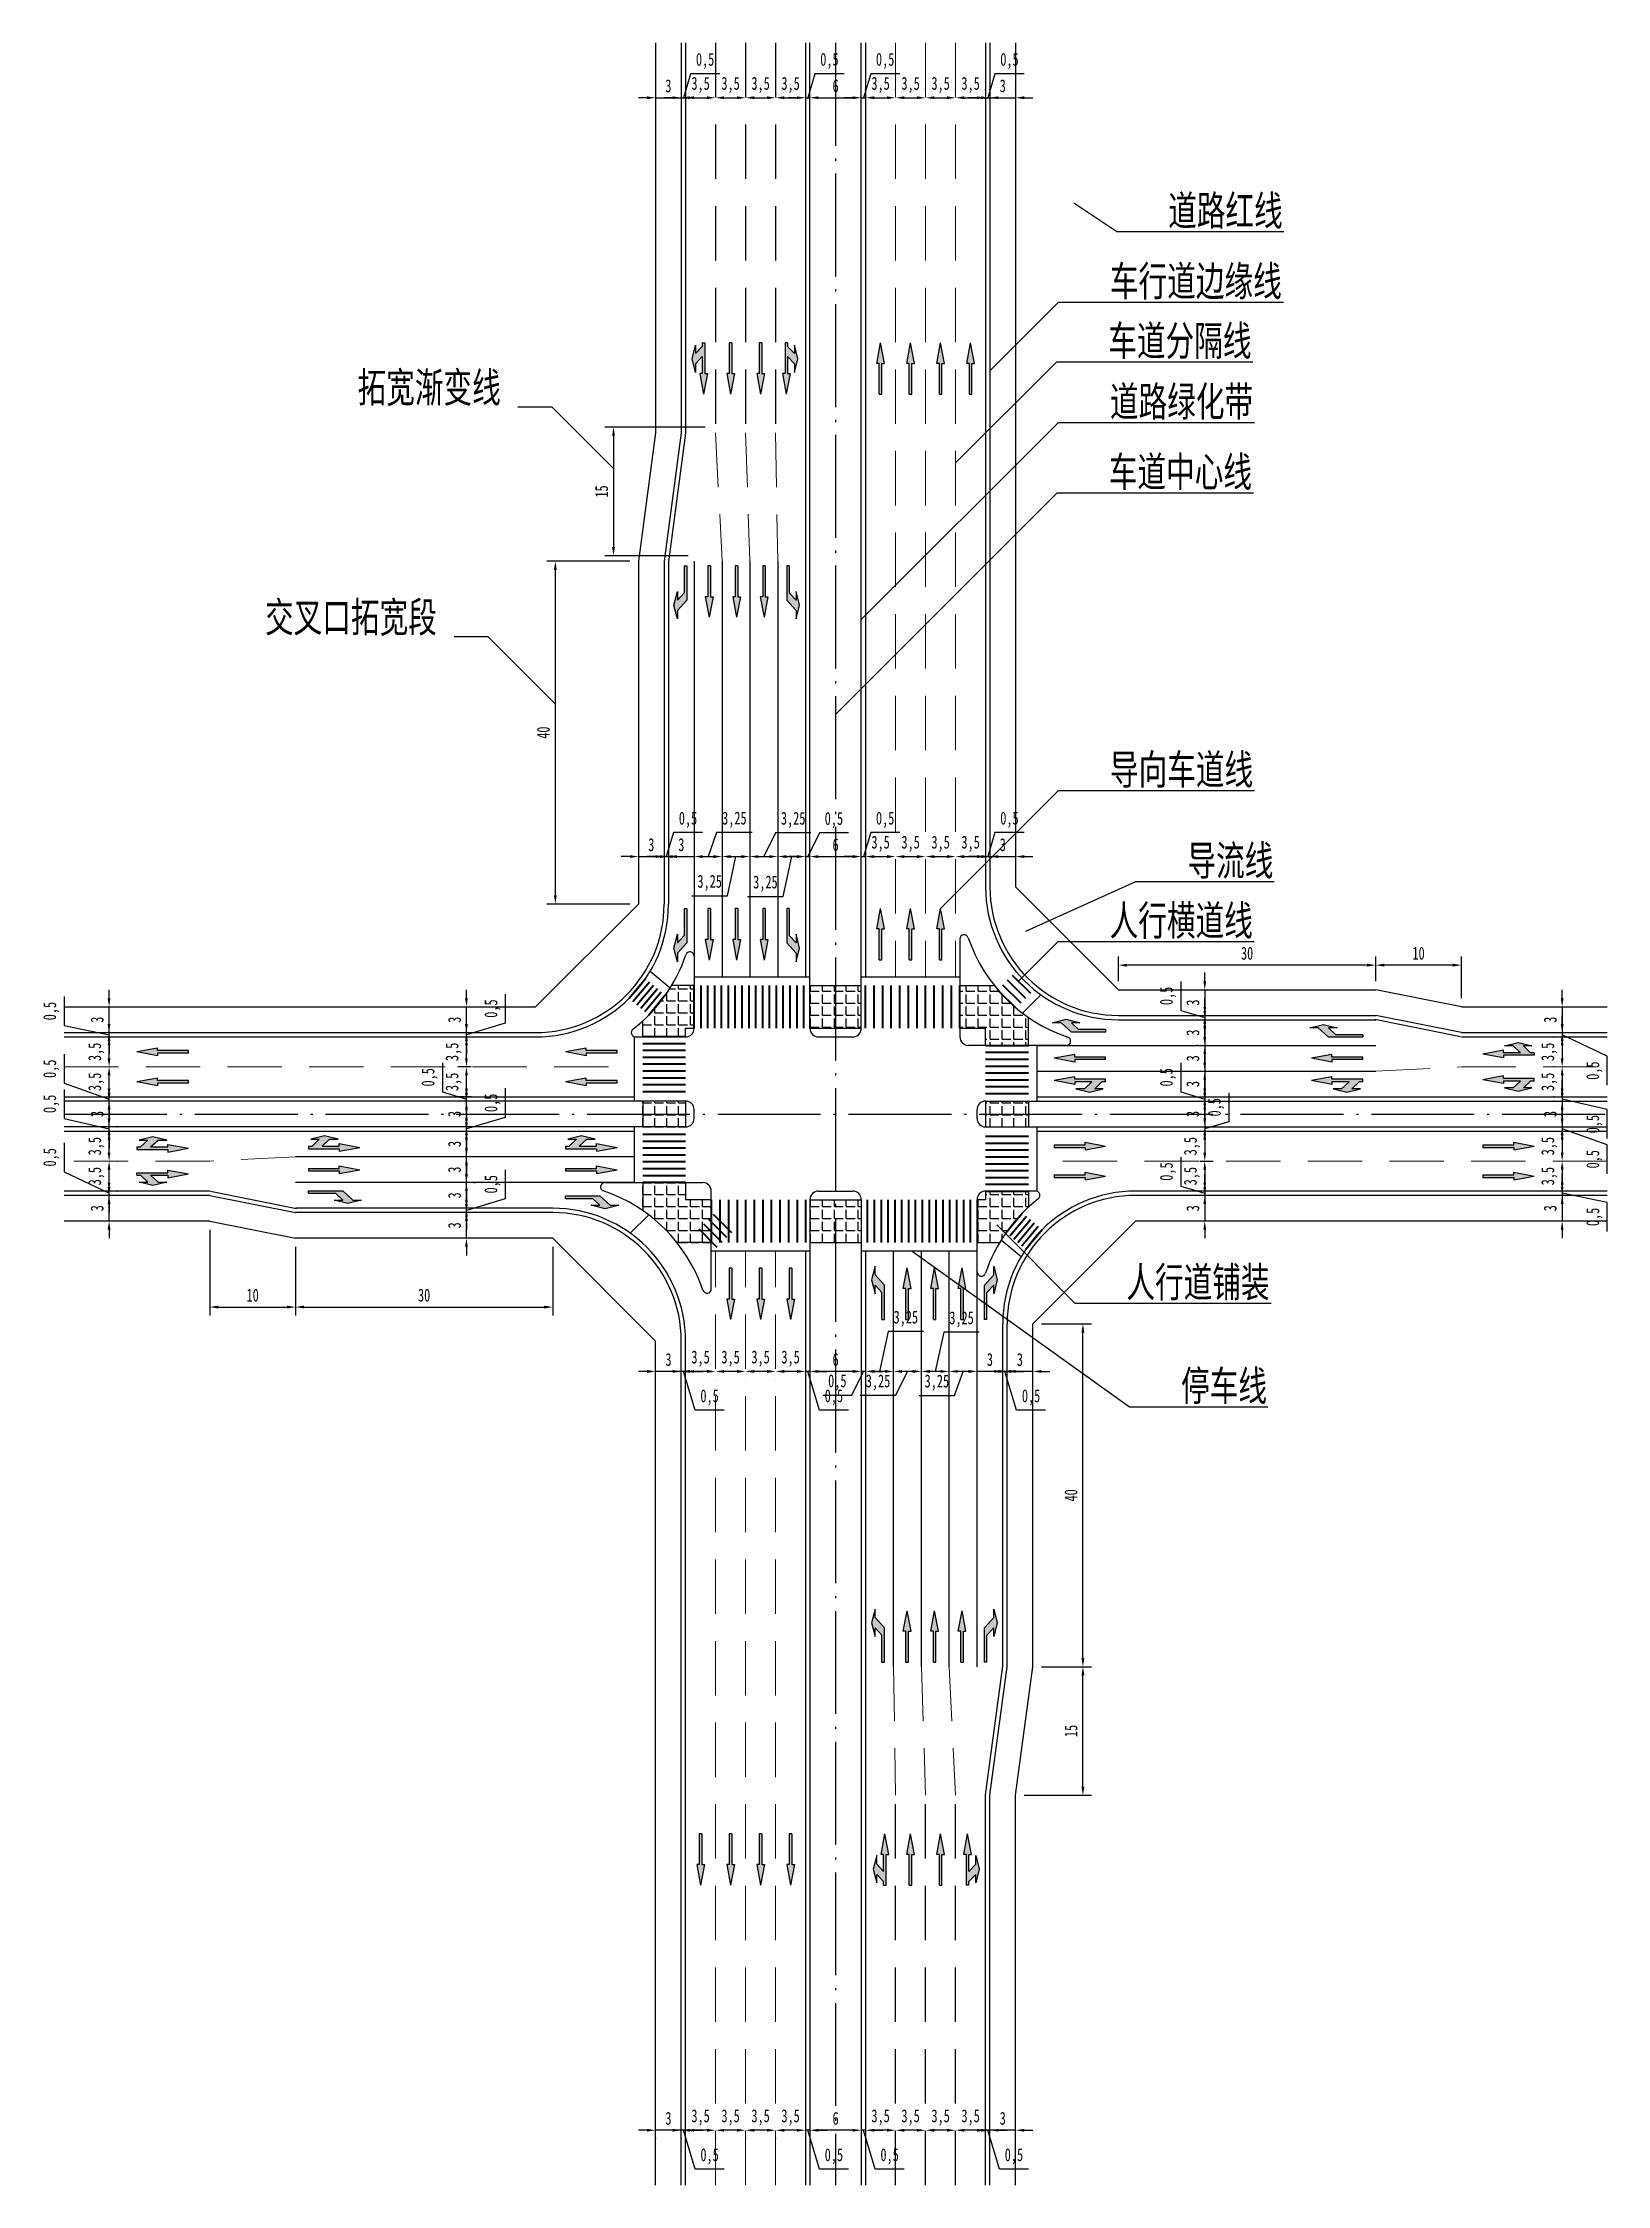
# Model space of a CAD drawing. Header units: metres. Extents: x 98 to 280, y 375 to 625.
import ezdxf
from ezdxf import colors
from ezdxf.entities.mleader import LeaderData, LeaderLine
from ezdxf.math import Vec2, Vec3

# ---------------------------------------------------------------- set-up
doc = ezdxf.new("R2010")
doc.units = ezdxf.units.M
doc.header["$LTSCALE"] = 0.5
doc.linetypes.add('DASHED', pattern=[19.05, 12.7, -6.35])
doc.linetypes.add('ZWCAD_ISO04W100', pattern=[30.5, 24, -3, 0.5, -3])
doc.layers.add('人行横道线', color=7, linetype='Continuous', lineweight=40)
doc.layers.add('车道分隔线', color=7, linetype='DASHED', lineweight=15)
for name, color, linetype in [('导向车道线', 7, 'Continuous'), ('文字说明', 6, 'Continuous'), ('标注', 1, 'Continuous'), ('行人安全岛', 7, 'Continuous'), ('车行道边缘线', 5, 'Continuous'), ('车道中心线', 1, 'ZWCAD_ISO04W100'), ('道路红线', 6, 'Continuous'), ('道路绿化带', 3, 'Continuous')]:
    doc.layers.add(name, color=color, linetype=linetype)
doc.styles.add('汉字', font='simfang.ttf', dxfattribs={"width": 0.7})
doc.dimstyles.new('道路标注样式', dxfattribs={"dimtxt": 1.5, "dimasz": 1, "dimexe": 1, "dimexo": 1, "dimtad": 1, "dimtxsty": '汉字', "dimcen": 2.5, "dimadec": 0, "dimazin": 0, "dimtfac": 1, "dimtmove": 1, "dimatfit": 3, "dimfxl": 1, "dimarcsym": 0})

msp = doc.modelspace()

# ---------------------------------------------------------------- blocks, each defined once
blk = doc.blocks.new('*U1')
at = {"layer": '人行横道线'}
blk.add_line((0, -5), (0, 0), dxfattribs=at)
blk = doc.blocks.new('*U2')
at = {"layer": '导向车道线', "color": 0, "linetype": 'ByBlock', "lineweight": -2, "transparency": 16777216}
for p in [(173.5, 515), (174.3, 515), (175.1, 515), (175.9, 515), (176.7, 515), (177.5, 515), (178.3, 515), (179.1, 515), (179.9, 515), (180.7, 515), (181.5, 515), (182.3, 515), (183.1, 515), (183.9, 515), (184.7, 515), (185.5, 515), (186.3, 515)]:
    blk.add_blockref('*U1', p, dxfattribs=at)
blk = doc.blocks.new('*U4')
at = {"layer": '人行横道线'}
blk.add_line((0, -5), (0, 0), dxfattribs=at)
blk = doc.blocks.new('*U3')
at = {"layer": '导向车道线', "color": 0, "linetype": 'ByBlock', "lineweight": -2, "transparency": 16777216}
for p in [(173.5, 515), (174.3, 515), (175.1, 515), (175.9, 515), (176.7, 515), (177.5, 515), (178.3, 515), (179.1, 515), (179.9, 515), (180.7, 515), (181.5, 515), (182.3, 515), (183.1, 515), (183.9, 515), (184.7, 515), (185.5, 515), (186.3, 515)]:
    blk.add_blockref('*U4', p, dxfattribs=at)
blk = doc.blocks.new('*U9')
at = {"layer": '人行横道线'}
blk.add_line((3.01, 0), (3.01, 3), dxfattribs=at)
blk = doc.blocks.new('*U8')
at = {"layer": '人行横道线', "color": 0, "linetype": 'ByBlock', "lineweight": -2, "transparency": 16777216, "rotation": 225.0000000000004}
blk.add_blockref('*U9', (211.03, 516.65), dxfattribs=at)
blk = doc.blocks.new('*U7')
at = {"layer": '人行横道线', "rotation": 314.9999999999997}
blk.add_blockref('*U8', (-511.54, -216.11), dxfattribs=at)
blk = doc.blocks.new('*U6')
at = {"layer": '人行横道线', "color": 0, "linetype": 'ByBlock', "lineweight": -2, "transparency": 16777216, "rotation": 45.00000000000038}
blk.add_blockref('*U7', (208.9, 514.52), dxfattribs=at)
blk = doc.blocks.new('*U5')
at = {"layer": '人行横道线', "rotation": 314.9999999999997}
blk.add_blockref('*U6', (-511.54, -216.11), dxfattribs=at)
blk = doc.blocks.new('*U10')
at = {"layer": '人行横道线', "color": 0, "linetype": 'ByBlock', "lineweight": -2, "transparency": 16777216, "rotation": 45.00000000000038}
for p in [(208.9, 514.52), (209.47, 515.09), (210.03, 515.65), (210.6, 516.22)]:
    blk.add_blockref('*U5', p, dxfattribs=at)
blk = doc.blocks.new('*U13')
at = {"layer": '人行横道线'}
blk.add_line((0, 0), (0, 5), dxfattribs=at)
blk = doc.blocks.new('*U14')
at = {"color": 0, "linetype": 'ByBlock', "lineweight": -2, "transparency": 16777216, "rotation": 270}
blk.add_blockref('*U13', (205.5, 508), dxfattribs=at)
blk = doc.blocks.new('*U11')
at = {"rotation": 90.00000000000001}
blk.add_blockref('*U14', (508, -205.5), dxfattribs=at)
blk = doc.blocks.new('*U12')
at = {"color": 0, "linetype": 'ByBlock', "lineweight": -2, "transparency": 16777216, "rotation": 270}
for p in [(205.5, 508), (205.5, 507.2), (205.5, 506.4), (205.5, 505.6), (205.5, 504.8), (205.5, 504), (205.5, 503.2), (205.5, 502.4)]:
    blk.add_blockref('*U11', p, dxfattribs=at)
blk = doc.blocks.new('*U15')
at = {"layer": '人行横道线'}
blk.add_line((0, 6), (0, 1), dxfattribs=at)
blk = doc.blocks.new('*U16')
at = {"color": 0, "linetype": 'ByBlock', "lineweight": -2, "transparency": 16777216, "rotation": 180}
for p in [(193.5, 515), (194.5, 515), (195.5, 515), (196.5, 515), (197.5, 515), (198.5, 515), (199.5, 515), (200.5, 515), (201.5, 515), (202.5, 515), (203.5, 515), (204.5, 515)]:
    blk.add_blockref('*U15', p, dxfattribs=at)
blk = doc.blocks.new('*U28')
at = {"layer": '人行横道线'}
blk.add_line((3.01, 0), (3.01, 3), dxfattribs=at)
blk = doc.blocks.new('*U27')
at = {"layer": '人行横道线', "color": 0, "linetype": 'ByBlock', "lineweight": -2, "transparency": 16777216, "rotation": 225.0000000000004}
blk.add_blockref('*U28', (211.03, 516.65), dxfattribs=at)
blk = doc.blocks.new('*U24')
at = {"layer": '人行横道线', "rotation": 314.9999999999997}
blk.add_blockref('*U27', (-511.54, -216.11), dxfattribs=at)
blk = doc.blocks.new('*U23')
at = {"layer": '人行横道线', "color": 0, "linetype": 'ByBlock', "lineweight": -2, "transparency": 16777216, "rotation": 45.00000000000038}
blk.add_blockref('*U24', (208.9, 514.52), dxfattribs=at)
blk = doc.blocks.new('*U17')
at = {"layer": '人行横道线', "rotation": 314.9999999999997}
blk.add_blockref('*U23', (-511.54, -216.11), dxfattribs=at)
blk = doc.blocks.new('*U18')
at = {"layer": '人行横道线', "color": 0, "linetype": 'ByBlock', "lineweight": -2, "transparency": 16777216, "rotation": 45.00000000000038}
for p in [(208.9, 514.52), (209.47, 515.09), (210.03, 515.65), (210.6, 516.22)]:
    blk.add_blockref('*U17', p, dxfattribs=at)
blk = doc.blocks.new('*U25')
at = {"layer": '人行横道线'}
blk.add_line((0, 0), (0, 5), dxfattribs=at)
blk = doc.blocks.new('*U26')
at = {"color": 0, "linetype": 'ByBlock', "lineweight": -2, "transparency": 16777216, "rotation": 270}
blk.add_blockref('*U25', (205.5, 508), dxfattribs=at)
blk = doc.blocks.new('*U19')
at = {"rotation": 90.00000000000001}
blk.add_blockref('*U26', (508, -205.5), dxfattribs=at)
blk = doc.blocks.new('*U20')
at = {"color": 0, "linetype": 'ByBlock', "lineweight": -2, "transparency": 16777216, "rotation": 270}
for p in [(205.5, 508), (205.5, 507.2), (205.5, 506.4), (205.5, 505.6), (205.5, 504.8), (205.5, 504), (205.5, 503.2), (205.5, 502.4)]:
    blk.add_blockref('*U19', p, dxfattribs=at)
blk = doc.blocks.new('*U21')
at = {"layer": '人行横道线'}
blk.add_line((0, 6), (0, 1), dxfattribs=at)
blk = doc.blocks.new('*U22')
at = {"color": 0, "linetype": 'ByBlock', "lineweight": -2, "transparency": 16777216, "rotation": 180}
for p in [(193.5, 515), (194.5, 515), (195.5, 515), (196.5, 515), (197.5, 515), (198.5, 515), (199.5, 515), (200.5, 515), (201.5, 515), (202.5, 515), (203.5, 515), (204.5, 515)]:
    blk.add_blockref('*U21', p, dxfattribs=at)
blk = doc.blocks.new('直行')
h = blk.add_hatch(color=256)
h.dxf.hatch_style = 1
h.paths.add_polyline_path([(-0.45, 3.6), (-0.15, 3.6), (-0.15, 0), (0.15, 0), (0.15, 3.6), (0.45, 3.6), (0, 6)])
for p, q in [((-0.45, 3.6), (0, 6)), ((0.45, 3.6), (0, 6)), ((-0.15, 3.6), (-0.45, 3.6)), ((-0.15, 0), (-0.15, 3.6)), ((0.15, 0), (0.15, 3.6)), ((0.15, 3.6), (0.45, 3.6)), ((-0.15, 0), (0.15, 0))]:
    blk.add_line(p, q)
blk = doc.blocks.new('*U34')
blk.add_blockref('直行', (0, -3))
blk = doc.blocks.new('*U35')
at = {"color": 0, "linetype": 'ByBlock', "lineweight": -2, "transparency": 16777216}
for p in [(0, 0), (3.5, 0)]:
    blk.add_blockref('*U34', p, dxfattribs=at)
blk = doc.blocks.new('直左')
h = blk.add_hatch(color=256)
h.dxf.hatch_style = 1
h.paths.add_polyline_path([(-1.35, 1.87), (-0.95, 3.47), (-0.95, 2.47), (-0.15, 1.6), (-0.15, 3.6), (-0.45, 3.6), (0, 6), (0.45, 3.6), (0.15, 3.6), (0.15, 0), (-0.15, 0), (-0.15, 0.43), (-0.95, 1.27), (-0.95, 0.27)])
for p, q in [((-0.45, 3.6), (0, 6)), ((0.45, 3.6), (0, 6)), ((-0.95, 3.47), (-1.35, 1.87)), ((-0.95, 2.47), (-0.95, 3.47)), ((-0.15, 3.6), (-0.45, 3.6)), ((-0.15, 1.6), (-0.15, 3.6)), ((0.15, 0), (0.15, 3.6)), ((0.15, 3.6), (0.45, 3.6)), ((-1.35, 1.87), (-0.95, 0.27)), ((-0.15, 1.6), (-0.95, 2.47)), ((-0.95, 0.27), (-0.95, 1.27)), ((-0.95, 1.27), (-0.15, 0.43)), ((-0.15, 0), (-0.15, 0.43)), ((-0.15, 0), (0.15, 0))]:
    blk.add_line(p, q)
blk = doc.blocks.new('直右')
at = {"layer": '行人安全岛', "xscale": -1}
blk.add_blockref('直左', (0, 0), dxfattribs=at)
blk = doc.blocks.new('*U36')
at = {"rotation": 180}
blk.add_blockref('直行', (0, 3), dxfattribs=at)
blk = doc.blocks.new('*U37')
at = {"color": 0, "linetype": 'ByBlock', "lineweight": -2, "transparency": 16777216}
for p in [(-10.5, 0), (-7, 0), (-3.5, 0), (0, 0)]:
    blk.add_blockref('*U36', p, dxfattribs=at)
blk = doc.blocks.new('*U38')
at = {"rotation": 180}
blk.add_blockref('直行', (0, 3), dxfattribs=at)
blk = doc.blocks.new('*U39')
at = {"color": 0, "linetype": 'ByBlock', "lineweight": -2, "transparency": 16777216}
for p in [(-7, 0), (-3.5, 0), (0, 0)]:
    blk.add_blockref('*U38', p, dxfattribs=at)
blk = doc.blocks.new('*U46')
blk.add_blockref('直行', (0, -3))
blk = doc.blocks.new('*U47')
at = {"color": 0, "linetype": 'ByBlock', "lineweight": -2, "transparency": 16777216}
for p in [(0, 0), (3.2, 0), (6.4, 0)]:
    blk.add_blockref('*U46', p, dxfattribs=at)
blk = doc.blocks.new('左转')
h = blk.add_hatch(color=256)
h.dxf.hatch_style = 1
h.paths.add_polyline_path([(-1.35, 4.6), (-0.95, 6.2), (-0.95, 5.2), (0.15, 4), (0.15, 0), (-0.15, 0), (-0.15, 3.15), (-0.95, 4), (-0.95, 3)])
for p, q in [((-0.95, 6.2), (-1.35, 4.6)), ((-0.95, 5.2), (-0.95, 6.2)), ((0.15, 4), (-0.95, 5.2)), ((-1.35, 4.6), (-0.95, 3)), ((-0.95, 3), (-0.95, 4)), ((-0.95, 4), (-0.15, 3.15)), ((-0.15, 0), (-0.15, 3.15)), ((0.15, 0), (0.15, 4)), ((-0.15, 0), (0.15, 0))]:
    blk.add_line(p, q)
blk = doc.blocks.new('*U44')
for name, p in [('左转', (-4.15, -3.1)), ('*U47', (-1.35, -0.1))]:
    blk.add_blockref(name, p)
blk = doc.blocks.new('*U45')
at = {"color": 0, "linetype": 'ByBlock', "lineweight": -2, "transparency": 16777216}
blk.add_blockref('*U44', (0, 0), dxfattribs=at)
blk = doc.blocks.new('右转')
at = {"layer": '行人安全岛', "xscale": -1}
blk.add_blockref('左转', (0, 0), dxfattribs=at)
blk = doc.blocks.new('*U42')
for name, p in [('*U45', (-1.83, 0)), ('右转', (5.98, -3.1))]:
    blk.add_blockref(name, p)
blk = doc.blocks.new('*U43')
at = {"color": 0, "linetype": 'ByBlock', "lineweight": -2, "transparency": 16777216}
for p in [(0, 0), (0, -40)]:
    blk.add_blockref('*U42', p, dxfattribs=at)
blk = doc.blocks.new('*U48')
blk.add_blockref('直行', (0, -3))
blk = doc.blocks.new('*U49')
at = {"color": 0, "linetype": 'ByBlock', "lineweight": -2, "transparency": 16777216}
for p in [(0, 0), (3.5, 0)]:
    blk.add_blockref('*U48', p, dxfattribs=at)
blk = doc.blocks.new('*U50')
at = {"rotation": 180}
blk.add_blockref('直行', (0, 3), dxfattribs=at)
blk = doc.blocks.new('*U51')
at = {"color": 0, "linetype": 'ByBlock', "lineweight": -2, "transparency": 16777216}
for p in [(-10.5, 0), (-7, 0), (-3.5, 0), (0, 0)]:
    blk.add_blockref('*U50', p, dxfattribs=at)
blk = doc.blocks.new('*U52')
at = {"rotation": 180}
blk.add_blockref('直行', (0, 3), dxfattribs=at)
blk = doc.blocks.new('*U53')
at = {"color": 0, "linetype": 'ByBlock', "lineweight": -2, "transparency": 16777216}
for p in [(-7, 0), (-3.5, 0), (0, 0)]:
    blk.add_blockref('*U52', p, dxfattribs=at)
blk = doc.blocks.new('*U58')
blk.add_blockref('直行', (0, -3))
blk = doc.blocks.new('*U59')
at = {"color": 0, "linetype": 'ByBlock', "lineweight": -2, "transparency": 16777216}
for p in [(0, 0), (3.2, 0), (6.4, 0)]:
    blk.add_blockref('*U58', p, dxfattribs=at)
blk = doc.blocks.new('*U56')
for name, p in [('左转', (-4.15, -3.1)), ('*U59', (-1.35, -0.1))]:
    blk.add_blockref(name, p)
blk = doc.blocks.new('*U57')
at = {"color": 0, "linetype": 'ByBlock', "lineweight": -2, "transparency": 16777216}
blk.add_blockref('*U56', (0, 0), dxfattribs=at)
blk = doc.blocks.new('*U54')
for name, p in [('*U57', (-1.83, 0)), ('右转', (5.98, -3.1))]:
    blk.add_blockref(name, p)
blk = doc.blocks.new('*U55')
at = {"color": 0, "linetype": 'ByBlock', "lineweight": -2, "transparency": 16777216}
for p in [(0, 0), (0, -40)]:
    blk.add_blockref('*U54', p, dxfattribs=at)
blk = doc.blocks.new('*U60')
at = {"rotation": 90}
blk.add_blockref('直行', (3, 0), dxfattribs=at)
blk = doc.blocks.new('*U61')
at = {"color": 0, "linetype": 'ByBlock', "lineweight": -2, "transparency": 16777216}
for p in [(-50, 0), (0, 0), (-50, -3.5), (0, -3.5)]:
    blk.add_blockref('*U60', p, dxfattribs=at)
blk = doc.blocks.new('*U62')
at = {"rotation": 270}
for name, p in [('直左', (-3, 0.85)), ('直行', (-3, -1.75))]:
    blk.add_blockref(name, p, dxfattribs=at)
blk = doc.blocks.new('*U63')
at = {"color": 0, "linetype": 'ByBlock', "lineweight": -2, "transparency": 16777216}
for p in [(-30, 0), (0, 0)]:
    blk.add_blockref('*U62', p, dxfattribs=at)
blk = doc.blocks.new('*U64')
at = {"rotation": 90}
blk.add_blockref('直行', (3, 0), dxfattribs=at)
blk = doc.blocks.new('*U65')
at = {"color": 0, "linetype": 'ByBlock', "lineweight": -2, "transparency": 16777216}
for p in [(-50, 0), (0, 0), (-50, -3.5), (0, -3.5)]:
    blk.add_blockref('*U64', p, dxfattribs=at)
blk = doc.blocks.new('*U66')
at = {"rotation": 270}
for name, p in [('直左', (-3, 0.85)), ('直行', (-3, -1.75))]:
    blk.add_blockref(name, p, dxfattribs=at)
blk = doc.blocks.new('*U67')
at = {"color": 0, "linetype": 'ByBlock', "lineweight": -2, "transparency": 16777216}
for p in [(-30, 0), (0, 0)]:
    blk.add_blockref('*U66', p, dxfattribs=at)
blk = doc.blocks.new('_None')
blk = doc.blocks.new('*D73')
at = {"layer": 'Defpoints', "color": 0}
for p in [(167, 530.04), (170, 530.04), (170, 530.04)]:
    blk.add_point(p, dxfattribs=at)
at = {"layer": '标注', "color": 0, "lineweight": -2}
for p, q in [((166, 530.04), (165, 530.04)), ((167, 531.04), (167, 531.04)), ((167, 530.04), (170, 530.04)), ((170, 531.04), (170, 531.04)), ((171, 530.04), (172, 530.04))]:
    blk.add_line(p, q, dxfattribs=at)
at = {"layer": '标注', "color": 0}
for points in [[(166, 529.87), (166, 530.21), (167, 530.04)], [(171, 530.21), (171, 529.87), (170, 530.04)]]:
    blk.add_solid(points, dxfattribs=at)
at = {"layer": '标注', "color": 0, "insert": (168.5, 531.42), "char_height": 1.5, "attachment_point": 5, "style": '汉字'}
blk.add_mtext('3', dxfattribs=at)
blk = doc.blocks.new('*D76')
at = {"layer": 'Defpoints', "color": 0}
for p in [(170, 530.04), (170.5, 530.21), (170.5, 530.04)]:
    blk.add_point(p, dxfattribs=at)
at = {"layer": '标注', "color": 0, "lineweight": -2}
for p, q in [((171.09, 532.84), (170.25, 530.04)), ((174.48, 532.84), (171.09, 532.84)), ((169, 530.04), (168, 530.04)), ((170, 531.04), (170, 531.04)), ((170, 530.04), (170.5, 530.04)), ((171.5, 530.04), (172.5, 530.04)), ((170.5, 529.21), (170.5, 529.04))]:
    blk.add_line(p, q, dxfattribs=at)
at = {"layer": '标注', "color": 0}
for points in [[(169, 529.87), (169, 530.21), (170, 530.04)], [(171.5, 530.21), (171.5, 529.87), (170.5, 530.04)]]:
    blk.add_solid(points, dxfattribs=at)
at = {"layer": '标注', "color": 0, "insert": (172.78, 534.33), "char_height": 1.5, "attachment_point": 5, "style": '汉字'}
blk.add_mtext('0,5', dxfattribs=at)
blk = doc.blocks.new('*D77')
at = {"layer": 'Defpoints', "color": 0}
for p in [(170.5, 530.21), (173.5, 530.21), (173.5, 530.04)]:
    blk.add_point(p, dxfattribs=at)
at = {"layer": '标注', "color": 0, "lineweight": -2}
for p, q in [((169.5, 530.04), (168.5, 530.04)), ((170.5, 530.04), (173.5, 530.04)), ((174.5, 530.04), (175.5, 530.04)), ((170.5, 529.21), (170.5, 529.04)), ((173.5, 529.21), (173.5, 529.04))]:
    blk.add_line(p, q, dxfattribs=at)
at = {"layer": '标注', "color": 0}
for points in [[(169.5, 529.87), (169.5, 530.21), (170.5, 530.04)], [(174.5, 530.21), (174.5, 529.87), (173.5, 530.04)]]:
    blk.add_solid(points, dxfattribs=at)
at = {"layer": '标注', "color": 0, "insert": (172, 531.42), "char_height": 1.5, "attachment_point": 5, "style": '汉字'}
blk.add_mtext('3', dxfattribs=at)
blk = doc.blocks.new('*D78')
at = {"layer": 'Defpoints', "color": 0}
for p in [(173.5, 530.21), (176.75, 530.04), (176.75, 530.04)]:
    blk.add_point(p, dxfattribs=at)
at = {"layer": '标注', "color": 0, "lineweight": -2}
for p, q in [((176.12, 532.85), (175.12, 530.04)), ((180.26, 532.85), (176.12, 532.85)), ((174.5, 530.04), (175.75, 530.04)), ((173.5, 529.21), (173.5, 529.04)), ((176.75, 529.04), (176.75, 529.04))]:
    blk.add_line(p, q, dxfattribs=at)
at = {"layer": '标注', "color": 0}
for points in [[(174.5, 530.21), (174.5, 529.87), (173.5, 530.04)], [(175.75, 529.87), (175.75, 530.21), (176.75, 530.04)]]:
    blk.add_solid(points, dxfattribs=at)
at = {"layer": '标注', "color": 0, "insert": (178.19, 534.34), "char_height": 1.5, "attachment_point": 5, "style": '汉字'}
blk.add_mtext('3,25', dxfattribs=at)
blk = doc.blocks.new('*D79')
at = {"layer": 'Defpoints', "color": 0}
for p in [(176.75, 530.04), (180, 530.04), (180, 530.04)]:
    blk.add_point(p, dxfattribs=at)
at = {"layer": '标注', "color": 0, "lineweight": -2}
for p, q in [((177.38, 525.47), (178.38, 530.04)), ((177.75, 530.04), (179, 530.04)), ((176.75, 529.04), (176.75, 529.04)), ((180, 529.04), (180, 529.04)), ((173.24, 525.47), (177.38, 525.47))]:
    blk.add_line(p, q, dxfattribs=at)
at = {"layer": '标注', "color": 0}
for points in [[(177.75, 530.21), (177.75, 529.87), (176.75, 530.04)], [(179, 529.87), (179, 530.21), (180, 530.04)]]:
    blk.add_solid(points, dxfattribs=at)
at = {"layer": '标注', "color": 0, "insert": (175.31, 526.96), "char_height": 1.5, "attachment_point": 5, "style": '汉字'}
blk.add_mtext('3,25', dxfattribs=at)
blk = doc.blocks.new('*D80')
at = {"layer": 'Defpoints', "color": 0}
for p in [(180, 530.04), (183.25, 530.04), (183.25, 530.04)]:
    blk.add_point(p, dxfattribs=at)
at = {"layer": '标注', "color": 0, "lineweight": -2}
for p, q in [((182.99, 532.83), (181.62, 530.04)), ((187.12, 532.83), (182.99, 532.83)), ((181, 530.04), (182.25, 530.04)), ((180, 529.04), (180, 529.04)), ((183.25, 529.04), (183.25, 529.04))]:
    blk.add_line(p, q, dxfattribs=at)
at = {"layer": '标注', "color": 0}
for points in [[(181, 530.21), (181, 529.87), (180, 530.04)], [(182.25, 529.87), (182.25, 530.21), (183.25, 530.04)]]:
    blk.add_solid(points, dxfattribs=at)
at = {"layer": '标注', "color": 0, "insert": (185.05, 534.32), "char_height": 1.5, "attachment_point": 5, "style": '汉字'}
blk.add_mtext('3,25', dxfattribs=at)
blk = doc.blocks.new('*D81')
at = {"layer": 'Defpoints', "color": 0}
for p in [(183.25, 530.04), (186.5, 530.04), (186.5, 530.04)]:
    blk.add_point(p, dxfattribs=at)
at = {"layer": '标注', "color": 0, "lineweight": -2}
for p, q in [((183.88, 525.39), (184.88, 530.04)), ((184.25, 530.04), (185.5, 530.04)), ((183.25, 529.04), (183.25, 529.04)), ((186.5, 529.04), (186.5, 529.04)), ((179.74, 525.39), (183.88, 525.39))]:
    blk.add_line(p, q, dxfattribs=at)
at = {"layer": '标注', "color": 0}
for points in [[(184.25, 530.21), (184.25, 529.87), (183.25, 530.04)], [(185.5, 529.87), (185.5, 530.21), (186.5, 530.04)]]:
    blk.add_solid(points, dxfattribs=at)
at = {"layer": '标注', "color": 0, "insert": (181.81, 526.88), "char_height": 1.5, "attachment_point": 5, "style": '汉字'}
blk.add_mtext('3,25', dxfattribs=at)
blk = doc.blocks.new('*D82')
at = {"layer": 'Defpoints', "color": 0}
for p in [(186.5, 530.04), (187, 530.04), (187, 530.04)]:
    blk.add_point(p, dxfattribs=at)
at = {"layer": '标注', "color": 0, "lineweight": -2}
for p, q in [((188.11, 532.81), (186.75, 530.04)), ((191.5, 532.81), (188.11, 532.81)), ((185.5, 530.04), (184.5, 530.04)), ((186.5, 530.04), (187, 530.04)), ((188, 530.04), (189, 530.04)), ((186.5, 529.04), (186.5, 529.04)), ((187, 529.04), (187, 529.04))]:
    blk.add_line(p, q, dxfattribs=at)
at = {"layer": '标注', "color": 0}
for points in [[(185.5, 529.87), (185.5, 530.21), (186.5, 530.04)], [(188, 530.21), (188, 529.87), (187, 530.04)]]:
    blk.add_solid(points, dxfattribs=at)
at = {"layer": '标注', "color": 0, "insert": (189.8, 534.3), "char_height": 1.5, "attachment_point": 5, "style": '汉字'}
blk.add_mtext('0,5', dxfattribs=at)
blk = doc.blocks.new('*D83')
at = {"layer": 'Defpoints', "color": 0}
for p in [(187, 530.04), (193, 530.04), (193, 530.04)]:
    blk.add_point(p, dxfattribs=at)
at = {"layer": '标注', "color": 0, "lineweight": -2}
for p, q in [((188, 530.04), (192, 530.04)), ((187, 529.04), (187, 529.04)), ((193, 529.04), (193, 529.04))]:
    blk.add_line(p, q, dxfattribs=at)
at = {"layer": '标注', "color": 0}
for points in [[(188, 530.21), (188, 529.87), (187, 530.04)], [(192, 529.87), (192, 530.21), (193, 530.04)]]:
    blk.add_solid(points, dxfattribs=at)
at = {"layer": '标注', "color": 0, "insert": (190, 531.42), "char_height": 1.5, "attachment_point": 5, "style": '汉字'}
blk.add_mtext('6', dxfattribs=at)
blk = doc.blocks.new('*D84')
at = {"layer": 'Defpoints', "color": 0}
for p in [(193, 530.04), (193.5, 530.04), (193.5, 530.04)]:
    blk.add_point(p, dxfattribs=at)
at = {"layer": '标注', "color": 0, "lineweight": -2}
for p, q in [((194.09, 532.84), (193.25, 530.04)), ((197.48, 532.84), (194.09, 532.84)), ((192, 530.04), (191, 530.04)), ((193, 531.04), (193, 531.04)), ((193, 530.04), (193.5, 530.04)), ((193.5, 531.04), (193.5, 531.04)), ((194.5, 530.04), (195.5, 530.04))]:
    blk.add_line(p, q, dxfattribs=at)
at = {"layer": '标注', "color": 0}
for points in [[(192, 529.87), (192, 530.21), (193, 530.04)], [(194.5, 530.21), (194.5, 529.87), (193.5, 530.04)]]:
    blk.add_solid(points, dxfattribs=at)
at = {"layer": '标注', "color": 0, "insert": (195.78, 534.33), "char_height": 1.5, "attachment_point": 5, "style": '汉字'}
blk.add_mtext('0,5', dxfattribs=at)
blk = doc.blocks.new('*D85')
at = {"layer": 'Defpoints', "color": 0}
for p in [(193.5, 530.04), (197, 530.04), (197, 530.04)]:
    blk.add_point(p, dxfattribs=at)
at = {"layer": '标注', "color": 0, "lineweight": -2}
for p, q in [((193.5, 531.04), (193.5, 531.04)), ((194.5, 530.04), (196, 530.04)), ((197, 531.04), (197, 531.04))]:
    blk.add_line(p, q, dxfattribs=at)
at = {"layer": '标注', "color": 0}
for points in [[(194.5, 530.21), (194.5, 529.87), (193.5, 530.04)], [(196, 529.87), (196, 530.21), (197, 530.04)]]:
    blk.add_solid(points, dxfattribs=at)
at = {"layer": '标注', "color": 0, "insert": (195.25, 531.53), "char_height": 1.5, "attachment_point": 5, "style": '汉字'}
blk.add_mtext('3,5', dxfattribs=at)
blk = doc.blocks.new('*D86')
at = {"layer": 'Defpoints', "color": 0}
for p in [(197, 530.04), (200.5, 530.04), (200.5, 530.04)]:
    blk.add_point(p, dxfattribs=at)
at = {"layer": '标注', "color": 0, "lineweight": -2}
for p, q in [((197, 531.04), (197, 531.04)), ((198, 530.04), (199.5, 530.04)), ((200.5, 531.04), (200.5, 531.04))]:
    blk.add_line(p, q, dxfattribs=at)
at = {"layer": '标注', "color": 0}
for points in [[(198, 530.21), (198, 529.87), (197, 530.04)], [(199.5, 529.87), (199.5, 530.21), (200.5, 530.04)]]:
    blk.add_solid(points, dxfattribs=at)
at = {"layer": '标注', "color": 0, "insert": (198.75, 531.53), "char_height": 1.5, "attachment_point": 5, "style": '汉字'}
blk.add_mtext('3,5', dxfattribs=at)
blk = doc.blocks.new('*D87')
at = {"layer": 'Defpoints', "color": 0}
for p in [(200.5, 530.04), (204, 530.04), (204, 530.04)]:
    blk.add_point(p, dxfattribs=at)
at = {"layer": '标注', "color": 0, "lineweight": -2}
for p, q in [((200.5, 531.04), (200.5, 531.04)), ((201.5, 530.04), (203, 530.04)), ((204, 531.04), (204, 531.04))]:
    blk.add_line(p, q, dxfattribs=at)
at = {"layer": '标注', "color": 0}
for points in [[(201.5, 530.21), (201.5, 529.87), (200.5, 530.04)], [(203, 529.87), (203, 530.21), (204, 530.04)]]:
    blk.add_solid(points, dxfattribs=at)
at = {"layer": '标注', "color": 0, "insert": (202.25, 531.53), "char_height": 1.5, "attachment_point": 5, "style": '汉字'}
blk.add_mtext('3,5', dxfattribs=at)
blk = doc.blocks.new('*D88')
at = {"layer": 'Defpoints', "color": 0}
for p in [(204, 530.04), (207.5, 530.04), (207.5, 530.04)]:
    blk.add_point(p, dxfattribs=at)
at = {"layer": '标注', "color": 0, "lineweight": -2}
for p, q in [((204, 531.04), (204, 531.04)), ((205, 530.04), (206.5, 530.04)), ((207.5, 531.04), (207.5, 531.04))]:
    blk.add_line(p, q, dxfattribs=at)
at = {"layer": '标注', "color": 0}
for points in [[(205, 530.21), (205, 529.87), (204, 530.04)], [(206.5, 529.87), (206.5, 530.21), (207.5, 530.04)]]:
    blk.add_solid(points, dxfattribs=at)
at = {"layer": '标注', "color": 0, "insert": (205.75, 531.53), "char_height": 1.5, "attachment_point": 5, "style": '汉字'}
blk.add_mtext('3,5', dxfattribs=at)
blk = doc.blocks.new('*D89')
at = {"layer": 'Defpoints', "color": 0}
for p in [(207.5, 530.04), (208, 530.04), (208, 530.04)]:
    blk.add_point(p, dxfattribs=at)
at = {"layer": '标注', "color": 0, "lineweight": -2}
for p, q in [((208.59, 532.84), (207.75, 530.04)), ((211.98, 532.84), (208.59, 532.84)), ((206.5, 530.04), (205.5, 530.04)), ((207.5, 531.04), (207.5, 531.04)), ((207.5, 530.04), (208, 530.04)), ((208, 531.04), (208, 531.04)), ((209, 530.04), (210, 530.04))]:
    blk.add_line(p, q, dxfattribs=at)
at = {"layer": '标注', "color": 0}
for points in [[(206.5, 529.87), (206.5, 530.21), (207.5, 530.04)], [(209, 530.21), (209, 529.87), (208, 530.04)]]:
    blk.add_solid(points, dxfattribs=at)
at = {"layer": '标注', "color": 0, "insert": (210.28, 534.33), "char_height": 1.5, "attachment_point": 5, "style": '汉字'}
blk.add_mtext('0,5', dxfattribs=at)
blk = doc.blocks.new('*D90')
at = {"layer": 'Defpoints', "color": 0}
for p in [(208, 530.04), (211, 530.04), (211, 530.04)]:
    blk.add_point(p, dxfattribs=at)
at = {"layer": '标注', "color": 0, "lineweight": -2}
for p, q in [((207, 530.04), (206, 530.04)), ((208, 531.04), (208, 531.04)), ((208, 530.04), (211, 530.04)), ((211, 531.04), (211, 531.04)), ((212, 530.04), (213, 530.04))]:
    blk.add_line(p, q, dxfattribs=at)
at = {"layer": '标注', "color": 0}
for points in [[(207, 529.87), (207, 530.21), (208, 530.04)], [(212, 530.21), (212, 529.87), (211, 530.04)]]:
    blk.add_solid(points, dxfattribs=at)
at = {"layer": '标注', "color": 0, "insert": (209.5, 531.42), "char_height": 1.5, "attachment_point": 5, "style": '汉字'}
blk.add_mtext('3', dxfattribs=at)
blk = doc.blocks.new('*D107')
at = {"layer": 'Defpoints', "color": 0}
for p in [(210, 469.96), (210, 469.96), (213, 469.96)]:
    blk.add_point(p, dxfattribs=at)
at = {"layer": '标注', "color": 0, "lineweight": -2}
for p, q in [((209, 469.96), (208, 469.96)), ((213, 469.96), (210, 469.96)), ((210, 468.96), (210, 468.96)), ((213, 468.96), (213, 468.96)), ((214, 469.96), (215, 469.96))]:
    blk.add_line(p, q, dxfattribs=at)
at = {"layer": '标注', "color": 0}
for points in [[(209, 469.79), (209, 470.13), (210, 469.96)], [(214, 470.13), (214, 469.79), (213, 469.96)]]:
    blk.add_solid(points, dxfattribs=at)
at = {"layer": '标注', "color": 0, "insert": (211.5, 471.34), "char_height": 1.5, "attachment_point": 5, "style": '汉字'}
blk.add_mtext('3', dxfattribs=at)
blk = doc.blocks.new('*D92')
at = {"layer": 'Defpoints', "color": 0}
for p in [(209.5, 469.96), (209.5, 469.79), (210, 469.96)]:
    blk.add_point(p, dxfattribs=at)
at = {"layer": '标注', "color": 0, "lineweight": -2}
for p, q in [((209.5, 470.79), (209.5, 470.96)), ((208.5, 469.96), (207.5, 469.96)), ((210, 469.96), (209.5, 469.96)), ((211.11, 465.43), (209.75, 469.96)), ((210, 468.96), (210, 468.96)), ((211, 469.96), (212, 469.96)), ((214.5, 465.43), (211.11, 465.43))]:
    blk.add_line(p, q, dxfattribs=at)
at = {"layer": '标注', "color": 0}
for points in [[(208.5, 469.79), (208.5, 470.13), (209.5, 469.96)], [(211, 470.13), (211, 469.79), (210, 469.96)]]:
    blk.add_solid(points, dxfattribs=at)
at = {"layer": '标注', "color": 0, "insert": (212.8, 466.92), "char_height": 1.5, "attachment_point": 5, "style": '汉字'}
blk.add_mtext('0,5', dxfattribs=at)
blk = doc.blocks.new('*D93')
at = {"layer": 'Defpoints', "color": 0}
for p in [(206.5, 469.96), (206.5, 469.79), (209.5, 469.79)]:
    blk.add_point(p, dxfattribs=at)
at = {"layer": '标注', "color": 0, "lineweight": -2}
for p, q in [((206.5, 470.79), (206.5, 470.96)), ((209.5, 470.79), (209.5, 470.96)), ((205.5, 469.96), (204.5, 469.96)), ((209.5, 469.96), (206.5, 469.96)), ((210.5, 469.96), (211.5, 469.96))]:
    blk.add_line(p, q, dxfattribs=at)
at = {"layer": '标注', "color": 0}
for points in [[(205.5, 469.79), (205.5, 470.13), (206.5, 469.96)], [(210.5, 470.13), (210.5, 469.79), (209.5, 469.96)]]:
    blk.add_solid(points, dxfattribs=at)
at = {"layer": '标注', "color": 0, "insert": (208, 471.34), "char_height": 1.5, "attachment_point": 5, "style": '汉字'}
blk.add_mtext('3', dxfattribs=at)
blk = doc.blocks.new('*D94')
at = {"layer": 'Defpoints', "color": 0}
for p in [(203.25, 469.96), (203.25, 469.96), (206.5, 469.79)]:
    blk.add_point(p, dxfattribs=at)
at = {"layer": '标注', "color": 0, "lineweight": -2}
for p, q in [((203.25, 470.96), (203.25, 470.96)), ((206.5, 470.79), (206.5, 470.96)), ((203.88, 467.15), (204.88, 469.96)), ((205.5, 469.96), (204.25, 469.96)), ((199.74, 467.15), (203.88, 467.15))]:
    blk.add_line(p, q, dxfattribs=at)
at = {"layer": '标注', "color": 0}
for points in [[(204.25, 470.13), (204.25, 469.79), (203.25, 469.96)], [(205.5, 469.79), (205.5, 470.13), (206.5, 469.96)]]:
    blk.add_solid(points, dxfattribs=at)
at = {"layer": '标注', "color": 0, "insert": (201.81, 468.65), "char_height": 1.5, "attachment_point": 5, "style": '汉字'}
blk.add_mtext('3,25', dxfattribs=at)
blk = doc.blocks.new('*D95')
at = {"layer": 'Defpoints', "color": 0}
for p in [(200, 469.96), (200, 469.96), (203.25, 469.96)]:
    blk.add_point(p, dxfattribs=at)
at = {"layer": '标注', "color": 0, "lineweight": -2}
for p, q in [((202.62, 474.53), (201.62, 469.96)), ((206.76, 474.53), (202.62, 474.53)), ((200, 470.96), (200, 470.96)), ((203.25, 470.96), (203.25, 470.96)), ((202.25, 469.96), (201, 469.96))]:
    blk.add_line(p, q, dxfattribs=at)
at = {"layer": '标注', "color": 0}
for points in [[(201, 470.13), (201, 469.79), (200, 469.96)], [(202.25, 469.79), (202.25, 470.13), (203.25, 469.96)]]:
    blk.add_solid(points, dxfattribs=at)
at = {"layer": '标注', "color": 0, "insert": (204.69, 476.02), "char_height": 1.5, "attachment_point": 5, "style": '汉字'}
blk.add_mtext('3,25', dxfattribs=at)
blk = doc.blocks.new('*D96')
at = {"layer": 'Defpoints', "color": 0}
for p in [(196.75, 469.96), (196.75, 469.96), (200, 469.96)]:
    blk.add_point(p, dxfattribs=at)
at = {"layer": '标注', "color": 0, "lineweight": -2}
for p, q in [((196.75, 470.96), (196.75, 470.96)), ((200, 470.96), (200, 470.96)), ((197.01, 467.17), (198.38, 469.96)), ((199, 469.96), (197.75, 469.96)), ((192.88, 467.17), (197.01, 467.17))]:
    blk.add_line(p, q, dxfattribs=at)
at = {"layer": '标注', "color": 0}
for points in [[(197.75, 470.13), (197.75, 469.79), (196.75, 469.96)], [(199, 469.79), (199, 470.13), (200, 469.96)]]:
    blk.add_solid(points, dxfattribs=at)
at = {"layer": '标注', "color": 0, "insert": (194.95, 468.66), "char_height": 1.5, "attachment_point": 5, "style": '汉字'}
blk.add_mtext('3,25', dxfattribs=at)
blk = doc.blocks.new('*D97')
at = {"layer": 'Defpoints', "color": 0}
for p in [(193.5, 469.96), (193.5, 469.96), (196.75, 469.96)]:
    blk.add_point(p, dxfattribs=at)
at = {"layer": '标注', "color": 0, "lineweight": -2}
for p, q in [((196.12, 474.61), (195.12, 469.96)), ((200.26, 474.61), (196.12, 474.61)), ((193.5, 470.96), (193.5, 470.96)), ((196.75, 470.96), (196.75, 470.96)), ((195.75, 469.96), (194.5, 469.96))]:
    blk.add_line(p, q, dxfattribs=at)
at = {"layer": '标注', "color": 0}
for points in [[(194.5, 470.13), (194.5, 469.79), (193.5, 469.96)], [(195.75, 469.79), (195.75, 470.13), (196.75, 469.96)]]:
    blk.add_solid(points, dxfattribs=at)
at = {"layer": '标注', "color": 0, "insert": (198.19, 476.11), "char_height": 1.5, "attachment_point": 5, "style": '汉字'}
blk.add_mtext('3,25', dxfattribs=at)
blk = doc.blocks.new('*D98')
at = {"layer": 'Defpoints', "color": 0}
for p in [(193, 469.96), (193, 469.96), (193.5, 469.96)]:
    blk.add_point(p, dxfattribs=at)
at = {"layer": '标注', "color": 0, "lineweight": -2}
for p, q in [((193, 470.96), (193, 470.96)), ((193.5, 470.96), (193.5, 470.96)), ((192, 469.96), (191, 469.96)), ((191.89, 467.19), (193.25, 469.96)), ((193.5, 469.96), (193, 469.96)), ((194.5, 469.96), (195.5, 469.96)), ((188.5, 467.19), (191.89, 467.19))]:
    blk.add_line(p, q, dxfattribs=at)
at = {"layer": '标注', "color": 0}
for points in [[(192, 469.79), (192, 470.13), (193, 469.96)], [(194.5, 470.13), (194.5, 469.79), (193.5, 469.96)]]:
    blk.add_solid(points, dxfattribs=at)
at = {"layer": '标注', "color": 0, "insert": (190.2, 468.68), "char_height": 1.5, "attachment_point": 5, "style": '汉字'}
blk.add_mtext('0,5', dxfattribs=at)
blk = doc.blocks.new('*D99')
at = {"layer": 'Defpoints', "color": 0}
for p in [(187, 469.96), (187, 469.96), (193, 469.96)]:
    blk.add_point(p, dxfattribs=at)
at = {"layer": '标注', "color": 0, "lineweight": -2}
for p, q in [((187, 470.96), (187, 470.96)), ((193, 470.96), (193, 470.96)), ((192, 469.96), (188, 469.96))]:
    blk.add_line(p, q, dxfattribs=at)
at = {"layer": '标注', "color": 0}
for points in [[(188, 470.13), (188, 469.79), (187, 469.96)], [(192, 469.79), (192, 470.13), (193, 469.96)]]:
    blk.add_solid(points, dxfattribs=at)
at = {"layer": '标注', "color": 0, "insert": (190, 471.34), "char_height": 1.5, "attachment_point": 5, "style": '汉字'}
blk.add_mtext('6', dxfattribs=at)
blk = doc.blocks.new('*D100')
at = {"layer": 'Defpoints', "color": 0}
for p in [(186.5, 469.96), (186.5, 469.96), (187, 469.96)]:
    blk.add_point(p, dxfattribs=at)
at = {"layer": '标注', "color": 0, "lineweight": -2}
for p, q in [((185.5, 469.96), (184.5, 469.96)), ((187, 469.96), (186.5, 469.96)), ((186.5, 468.96), (186.5, 468.96)), ((188.11, 465.43), (186.75, 469.96)), ((187, 468.96), (187, 468.96)), ((188, 469.96), (189, 469.96)), ((191.5, 465.43), (188.11, 465.43))]:
    blk.add_line(p, q, dxfattribs=at)
at = {"layer": '标注', "color": 0}
for points in [[(185.5, 469.79), (185.5, 470.13), (186.5, 469.96)], [(188, 470.13), (188, 469.79), (187, 469.96)]]:
    blk.add_solid(points, dxfattribs=at)
at = {"layer": '标注', "color": 0, "insert": (189.8, 466.92), "char_height": 1.5, "attachment_point": 5, "style": '汉字'}
blk.add_mtext('0,5', dxfattribs=at)
blk = doc.blocks.new('*D101')
at = {"layer": 'Defpoints', "color": 0}
for p in [(183, 469.96), (183, 469.96), (186.5, 469.96)]:
    blk.add_point(p, dxfattribs=at)
at = {"layer": '标注', "color": 0, "lineweight": -2}
for p, q in [((183, 468.96), (183, 468.96)), ((185.5, 469.96), (184, 469.96)), ((186.5, 468.96), (186.5, 468.96))]:
    blk.add_line(p, q, dxfattribs=at)
at = {"layer": '标注', "color": 0}
for points in [[(184, 470.13), (184, 469.79), (183, 469.96)], [(185.5, 469.79), (185.5, 470.13), (186.5, 469.96)]]:
    blk.add_solid(points, dxfattribs=at)
at = {"layer": '标注', "color": 0, "insert": (184.75, 471.45), "char_height": 1.5, "attachment_point": 5, "style": '汉字'}
blk.add_mtext('3,5', dxfattribs=at)
blk = doc.blocks.new('*D102')
at = {"layer": 'Defpoints', "color": 0}
for p in [(179.5, 469.96), (179.5, 469.96), (183, 469.96)]:
    blk.add_point(p, dxfattribs=at)
at = {"layer": '标注', "color": 0, "lineweight": -2}
for p, q in [((179.5, 468.96), (179.5, 468.96)), ((182, 469.96), (180.5, 469.96)), ((183, 468.96), (183, 468.96))]:
    blk.add_line(p, q, dxfattribs=at)
at = {"layer": '标注', "color": 0}
for points in [[(180.5, 470.13), (180.5, 469.79), (179.5, 469.96)], [(182, 469.79), (182, 470.13), (183, 469.96)]]:
    blk.add_solid(points, dxfattribs=at)
at = {"layer": '标注', "color": 0, "insert": (181.25, 471.45), "char_height": 1.5, "attachment_point": 5, "style": '汉字'}
blk.add_mtext('3,5', dxfattribs=at)
blk = doc.blocks.new('*D103')
at = {"layer": 'Defpoints', "color": 0}
for p in [(176, 469.96), (176, 469.96), (179.5, 469.96)]:
    blk.add_point(p, dxfattribs=at)
at = {"layer": '标注', "color": 0, "lineweight": -2}
for p, q in [((176, 468.96), (176, 468.96)), ((178.5, 469.96), (177, 469.96)), ((179.5, 468.96), (179.5, 468.96))]:
    blk.add_line(p, q, dxfattribs=at)
at = {"layer": '标注', "color": 0}
for points in [[(177, 470.13), (177, 469.79), (176, 469.96)], [(178.5, 469.79), (178.5, 470.13), (179.5, 469.96)]]:
    blk.add_solid(points, dxfattribs=at)
at = {"layer": '标注', "color": 0, "insert": (177.75, 471.45), "char_height": 1.5, "attachment_point": 5, "style": '汉字'}
blk.add_mtext('3,5', dxfattribs=at)
blk = doc.blocks.new('*D104')
at = {"layer": 'Defpoints', "color": 0}
for p in [(172.5, 469.96), (172.5, 469.96), (176, 469.96)]:
    blk.add_point(p, dxfattribs=at)
at = {"layer": '标注', "color": 0, "lineweight": -2}
for p, q in [((172.5, 468.96), (172.5, 468.96)), ((175, 469.96), (173.5, 469.96)), ((176, 468.96), (176, 468.96))]:
    blk.add_line(p, q, dxfattribs=at)
at = {"layer": '标注', "color": 0}
for points in [[(173.5, 470.13), (173.5, 469.79), (172.5, 469.96)], [(175, 469.79), (175, 470.13), (176, 469.96)]]:
    blk.add_solid(points, dxfattribs=at)
at = {"layer": '标注', "color": 0, "insert": (174.25, 471.45), "char_height": 1.5, "attachment_point": 5, "style": '汉字'}
blk.add_mtext('3,5', dxfattribs=at)
blk = doc.blocks.new('*D105')
at = {"layer": 'Defpoints', "color": 0}
for p in [(172, 469.96), (172, 469.96), (172.5, 469.96)]:
    blk.add_point(p, dxfattribs=at)
at = {"layer": '标注', "color": 0, "lineweight": -2}
for p, q in [((171, 469.96), (170, 469.96)), ((172.5, 469.96), (172, 469.96)), ((172, 468.96), (172, 468.96)), ((173.61, 465.43), (172.25, 469.96)), ((172.5, 468.96), (172.5, 468.96)), ((173.5, 469.96), (174.5, 469.96)), ((177, 465.43), (173.61, 465.43))]:
    blk.add_line(p, q, dxfattribs=at)
at = {"layer": '标注', "color": 0}
for points in [[(171, 469.79), (171, 470.13), (172, 469.96)], [(173.5, 470.13), (173.5, 469.79), (172.5, 469.96)]]:
    blk.add_solid(points, dxfattribs=at)
at = {"layer": '标注', "color": 0, "insert": (175.3, 466.92), "char_height": 1.5, "attachment_point": 5, "style": '汉字'}
blk.add_mtext('0,5', dxfattribs=at)
blk = doc.blocks.new('*D106')
at = {"layer": 'Defpoints', "color": 0}
for p in [(169, 469.96), (169, 469.96), (172, 469.96)]:
    blk.add_point(p, dxfattribs=at)
at = {"layer": '标注', "color": 0, "lineweight": -2}
for p, q in [((168, 469.96), (167, 469.96)), ((172, 469.96), (169, 469.96)), ((169, 468.96), (169, 468.96)), ((172, 468.96), (172, 468.96)), ((173, 469.96), (174, 469.96))]:
    blk.add_line(p, q, dxfattribs=at)
at = {"layer": '标注', "color": 0}
for points in [[(168, 469.79), (168, 470.13), (169, 469.96)], [(173, 470.13), (173, 469.79), (172, 469.96)]]:
    blk.add_solid(points, dxfattribs=at)
at = {"layer": '标注', "color": 0, "insert": (170.5, 471.34), "char_height": 1.5, "attachment_point": 5, "style": '汉字'}
blk.add_mtext('3', dxfattribs=at)
blk = doc.blocks.new('*D111')
at = {"layer": 'Defpoints', "color": 0}
for p in [(175.79, 580.15), (164.09, 565.15), (173.79, 565.15)]:
    blk.add_point(p, dxfattribs=at)
at = {"layer": '标注', "color": 0, "lineweight": -2}
for p, q in [((174.79, 580.15), (163.09, 580.15)), ((164.09, 579.15), (164.09, 566.15)), ((172.79, 565.15), (163.09, 565.15))]:
    blk.add_line(p, q, dxfattribs=at)
at = {"layer": '标注', "color": 0}
for points in [[(164.26, 579.15), (163.92, 579.15), (164.09, 580.15)], [(163.92, 566.15), (164.26, 566.15), (164.09, 565.15)]]:
    blk.add_solid(points, dxfattribs=at)
at = {"layer": '标注', "color": 0, "insert": (162.71, 572.65), "char_height": 1.5, "attachment_point": 5, "rotation": 90, "style": '汉字'}
blk.add_mtext('15', dxfattribs=at)
blk = doc.blocks.new('*D112')
at = {"layer": 'Defpoints', "color": 0}
for p in [(167, 564.5), (157.3, 524.5), (167, 524.5)]:
    blk.add_point(p, dxfattribs=at)
at = {"layer": '标注', "color": 0, "lineweight": -2}
for p, q in [((166, 564.5), (156.3, 564.5)), ((157.3, 563.5), (157.3, 525.5)), ((166, 524.5), (156.3, 524.5))]:
    blk.add_line(p, q, dxfattribs=at)
at = {"layer": '标注', "color": 0}
for points in [[(157.47, 563.5), (157.14, 563.5), (157.3, 564.5)], [(157.14, 525.5), (157.47, 525.5), (157.3, 524.5)]]:
    blk.add_solid(points, dxfattribs=at)
at = {"layer": '标注', "color": 0, "insert": (155.92, 544.5), "char_height": 1.5, "attachment_point": 5, "rotation": 90, "style": '汉字'}
blk.add_mtext('40', dxfattribs=at)
blk = doc.blocks.new('*D115')
at = {"layer": 'Defpoints', "color": 0}
for p in [(117, 487.5), (127, 485.5), (127, 477.47)]:
    blk.add_point(p, dxfattribs=at)
at = {"layer": '标注', "color": 0, "lineweight": -2}
for p, q in [((117, 486.5), (117, 476.47)), ((127, 484.5), (127, 476.47)), ((118, 477.47), (126, 477.47))]:
    blk.add_line(p, q, dxfattribs=at)
at = {"layer": '标注', "color": 0}
for points in [[(118, 477.64), (118, 477.3), (117, 477.47)], [(126, 477.3), (126, 477.64), (127, 477.47)]]:
    blk.add_solid(points, dxfattribs=at)
at = {"layer": '标注', "color": 0, "insert": (122, 478.85), "char_height": 1.5, "attachment_point": 5, "style": '汉字'}
blk.add_mtext('10', dxfattribs=at)
blk = doc.blocks.new('*D116')
at = {"layer": 'Defpoints', "color": 0}
for p in [(127, 485.5), (157, 485.5), (157, 477.47)]:
    blk.add_point(p, dxfattribs=at)
at = {"layer": '标注', "color": 0, "lineweight": -2}
for p, q in [((127, 484.5), (127, 476.47)), ((157, 484.5), (157, 476.47)), ((128, 477.47), (156, 477.47))]:
    blk.add_line(p, q, dxfattribs=at)
at = {"layer": '标注', "color": 0}
for points in [[(128, 477.64), (128, 477.3), (127, 477.47)], [(156, 477.3), (156, 477.64), (157, 477.47)]]:
    blk.add_solid(points, dxfattribs=at)
at = {"layer": '标注', "color": 0, "insert": (142, 478.85), "char_height": 1.5, "attachment_point": 5, "style": '汉字'}
blk.add_mtext('30', dxfattribs=at)
blk = doc.blocks.new('*D118')
at = {"layer": 'Defpoints', "color": 0}
for p in [(213, 435.5), (218.85, 435.5), (211, 420.5)]:
    blk.add_point(p, dxfattribs=at)
at = {"layer": '标注', "color": 0, "lineweight": -2}
for p, q in [((214, 435.5), (219.85, 435.5)), ((218.85, 421.5), (218.85, 434.5)), ((212, 420.5), (219.85, 420.5))]:
    blk.add_line(p, q, dxfattribs=at)
at = {"layer": '标注', "color": 0}
for points in [[(219.02, 434.5), (218.68, 434.5), (218.85, 435.5)], [(218.68, 421.5), (219.02, 421.5), (218.85, 420.5)]]:
    blk.add_solid(points, dxfattribs=at)
at = {"layer": '标注', "color": 0, "insert": (217.46, 428), "char_height": 1.5, "attachment_point": 5, "rotation": 90, "style": '汉字'}
blk.add_mtext('15', dxfattribs=at)
blk = doc.blocks.new('*D119')
at = {"layer": 'Defpoints', "color": 0}
for p in [(213, 475.5), (218.85, 475.5), (213, 435.5)]:
    blk.add_point(p, dxfattribs=at)
at = {"layer": '标注', "color": 0, "lineweight": -2}
for p, q in [((214, 475.5), (219.85, 475.5)), ((218.85, 436.5), (218.85, 474.5)), ((214, 435.5), (219.85, 435.5))]:
    blk.add_line(p, q, dxfattribs=at)
at = {"layer": '标注', "color": 0}
for points in [[(219.02, 474.5), (218.68, 474.5), (218.85, 475.5)], [(218.68, 436.5), (219.02, 436.5), (218.85, 435.5)]]:
    blk.add_solid(points, dxfattribs=at)
at = {"layer": '标注', "color": 0, "insert": (217.46, 455.5), "char_height": 1.5, "attachment_point": 5, "rotation": 90, "style": '汉字'}
blk.add_mtext('40', dxfattribs=at)
blk = doc.blocks.new('*D120')
at = {"layer": 'Defpoints', "color": 0}
for p in [(253, 517.37), (253, 514.5), (263, 512.5)]:
    blk.add_point(p, dxfattribs=at)
at = {"layer": '标注', "color": 0, "lineweight": -2}
for p, q in [((253, 515.5), (253, 518.37)), ((263, 513.5), (263, 518.37)), ((262, 517.37), (254, 517.37))]:
    blk.add_line(p, q, dxfattribs=at)
at = {"layer": '标注', "color": 0}
for points in [[(254, 517.54), (254, 517.2), (253, 517.37)], [(262, 517.2), (262, 517.54), (263, 517.37)]]:
    blk.add_solid(points, dxfattribs=at)
at = {"layer": '标注', "color": 0, "insert": (258, 518.75), "char_height": 1.5, "attachment_point": 5, "style": '汉字'}
blk.add_mtext('10', dxfattribs=at)
blk = doc.blocks.new('*D121')
at = {"layer": 'Defpoints', "color": 0}
for p in [(223, 517.37), (223, 514.5), (253, 514.5)]:
    blk.add_point(p, dxfattribs=at)
at = {"layer": '标注', "color": 0, "lineweight": -2}
for p, q in [((223, 515.5), (223, 518.37)), ((253, 515.5), (253, 518.37)), ((252, 517.37), (224, 517.37))]:
    blk.add_line(p, q, dxfattribs=at)
at = {"layer": '标注', "color": 0}
for points in [[(224, 517.54), (224, 517.2), (223, 517.37)], [(252, 517.2), (252, 517.54), (253, 517.37)]]:
    blk.add_solid(points, dxfattribs=at)
at = {"layer": '标注', "color": 0, "insert": (238, 518.75), "char_height": 1.5, "attachment_point": 5, "style": '汉字'}
blk.add_mtext('30', dxfattribs=at)
blk = doc.blocks.new('*D132')
at = {"layer": 'Defpoints', "color": 0}
for p in [(146.94, 488.5), (146.94, 488.5), (146.94, 485.5)]:
    blk.add_point(p, dxfattribs=at)
at = {"layer": '标注', "color": 0, "lineweight": -2}
for p, q in [((146.94, 489.5), (146.94, 490.5)), ((146.94, 485.5), (146.94, 488.5)), ((147.94, 488.5), (147.94, 488.5)), ((147.94, 485.5), (147.94, 485.5)), ((146.94, 484.5), (146.94, 483.5))]:
    blk.add_line(p, q, dxfattribs=at)
at = {"layer": '标注', "color": 0}
for points in [[(146.77, 489.5), (147.1, 489.5), (146.94, 488.5)], [(147.1, 484.5), (146.77, 484.5), (146.94, 485.5)]]:
    blk.add_solid(points, dxfattribs=at)
at = {"layer": '标注', "color": 0, "insert": (145.55, 487), "char_height": 1.5, "attachment_point": 5, "rotation": 90, "style": '汉字'}
blk.add_mtext('3', dxfattribs=at)
blk = doc.blocks.new('*D133')
at = {"layer": 'Defpoints', "color": 0}
for p in [(146.94, 489), (146.94, 488.5), (147.02, 489)]:
    blk.add_point(p, dxfattribs=at)
at = {"layer": '标注', "color": 0, "lineweight": -2}
for p, q in [((151.47, 493.5), (151.47, 490.11)), ((146.94, 490), (146.94, 491)), ((151.47, 490.11), (146.94, 488.75)), ((146.02, 489), (145.94, 489)), ((146.94, 488.5), (146.94, 489)), ((146.94, 487.5), (146.94, 486.5)), ((147.94, 488.5), (147.94, 488.5))]:
    blk.add_line(p, q, dxfattribs=at)
at = {"layer": '标注', "color": 0}
for points in [[(146.77, 490), (147.1, 490), (146.94, 489)], [(147.1, 487.5), (146.77, 487.5), (146.94, 488.5)]]:
    blk.add_solid(points, dxfattribs=at)
at = {"layer": '标注', "color": 0, "insert": (149.98, 491.8), "char_height": 1.5, "attachment_point": 5, "rotation": 90, "style": '汉字'}
blk.add_mtext('0,5', dxfattribs=at)
blk = doc.blocks.new('*D134')
at = {"layer": 'Defpoints', "color": 0}
for p in [(146.75, 492), (146.94, 492), (147.02, 489)]:
    blk.add_point(p, dxfattribs=at)
at = {"layer": '标注', "color": 0, "lineweight": -2}
for p, q in [((146.94, 493), (146.94, 494)), ((146.94, 489), (146.94, 492)), ((147.75, 492), (147.94, 492)), ((146.02, 489), (145.94, 489)), ((146.94, 488), (146.94, 487))]:
    blk.add_line(p, q, dxfattribs=at)
at = {"layer": '标注', "color": 0}
for points in [[(146.77, 493), (147.1, 493), (146.94, 492)], [(147.1, 488), (146.77, 488), (146.94, 489)]]:
    blk.add_solid(points, dxfattribs=at)
at = {"layer": '标注', "color": 0, "insert": (145.55, 490.5), "char_height": 1.5, "attachment_point": 5, "rotation": 90, "style": '汉字'}
blk.add_mtext('3', dxfattribs=at)
blk = doc.blocks.new('*D135')
at = {"layer": 'Defpoints', "color": 0}
for p in [(146.94, 495), (146.94, 495), (146.75, 492)]:
    blk.add_point(p, dxfattribs=at)
at = {"layer": '标注', "color": 0, "lineweight": -2}
for p, q in [((146.94, 496), (146.94, 497)), ((146.94, 492), (146.94, 495)), ((147.94, 495), (147.94, 495)), ((146.94, 491), (146.94, 490)), ((147.75, 492), (147.94, 492))]:
    blk.add_line(p, q, dxfattribs=at)
at = {"layer": '标注', "color": 0}
for points in [[(146.77, 496), (147.1, 496), (146.94, 495)], [(147.1, 491), (146.77, 491), (146.94, 492)]]:
    blk.add_solid(points, dxfattribs=at)
at = {"layer": '标注', "color": 0, "insert": (145.55, 493.5), "char_height": 1.5, "attachment_point": 5, "rotation": 90, "style": '汉字'}
blk.add_mtext('3', dxfattribs=at)
blk = doc.blocks.new('*D136')
at = {"layer": 'Defpoints', "color": 0}
for p in [(146.94, 498), (146.94, 498), (146.94, 495)]:
    blk.add_point(p, dxfattribs=at)
at = {"layer": '标注', "color": 0, "lineweight": -2}
for p, q in [((146.94, 499), (146.94, 500)), ((146.94, 495), (146.94, 498)), ((147.94, 498), (147.94, 498)), ((147.94, 495), (147.94, 495)), ((146.94, 494), (146.94, 493))]:
    blk.add_line(p, q, dxfattribs=at)
at = {"layer": '标注', "color": 0}
for points in [[(146.77, 499), (147.1, 499), (146.94, 498)], [(147.1, 494), (146.77, 494), (146.94, 495)]]:
    blk.add_solid(points, dxfattribs=at)
at = {"layer": '标注', "color": 0, "insert": (145.55, 496.5), "char_height": 1.5, "attachment_point": 5, "rotation": 90, "style": '汉字'}
blk.add_mtext('3', dxfattribs=at)
blk = doc.blocks.new('*D137')
at = {"layer": 'Defpoints', "color": 0}
for p in [(146.94, 498.5), (146.94, 498), (147.02, 498.5)]:
    blk.add_point(p, dxfattribs=at)
at = {"layer": '标注', "color": 0, "lineweight": -2}
for p, q in [((151.47, 503), (151.47, 499.61)), ((146.94, 499.5), (146.94, 500.5)), ((146.02, 498.5), (145.94, 498.5)), ((151.47, 499.61), (146.94, 498.25)), ((146.94, 498), (146.94, 498.5)), ((147.94, 498), (147.94, 498)), ((146.94, 497), (146.94, 496))]:
    blk.add_line(p, q, dxfattribs=at)
at = {"layer": '标注', "color": 0}
for points in [[(146.77, 499.5), (147.1, 499.5), (146.94, 498.5)], [(147.1, 497), (146.77, 497), (146.94, 498)]]:
    blk.add_solid(points, dxfattribs=at)
at = {"layer": '标注', "color": 0, "insert": (149.98, 501.3), "char_height": 1.5, "attachment_point": 5, "rotation": 90, "style": '汉字'}
blk.add_mtext('0,5', dxfattribs=at)
blk = doc.blocks.new('*D138')
at = {"layer": 'Defpoints', "color": 0}
for p in [(146.94, 501.5), (147.44, 501.5), (147.02, 498.5)]:
    blk.add_point(p, dxfattribs=at)
at = {"layer": '标注', "color": 0, "lineweight": -2}
for p, q in [((146.94, 502.5), (146.94, 503.5)), ((146.44, 501.5), (145.94, 501.5)), ((146.94, 498.5), (146.94, 501.5)), ((146.02, 498.5), (145.94, 498.5)), ((146.94, 497.5), (146.94, 496.5))]:
    blk.add_line(p, q, dxfattribs=at)
at = {"layer": '标注', "color": 0}
for points in [[(146.77, 502.5), (147.1, 502.5), (146.94, 501.5)], [(147.1, 497.5), (146.77, 497.5), (146.94, 498.5)]]:
    blk.add_solid(points, dxfattribs=at)
at = {"layer": '标注', "color": 0, "insert": (145.55, 500), "char_height": 1.5, "attachment_point": 5, "rotation": 90, "style": '汉字'}
blk.add_mtext('3', dxfattribs=at)
blk = doc.blocks.new('*D139')
at = {"layer": 'Defpoints', "color": 0}
for p in [(146.94, 502), (147.44, 501.5), (148.5, 502)]:
    blk.add_point(p, dxfattribs=at)
at = {"layer": '标注', "color": 0, "lineweight": -2}
for p, q in [((144.13, 505.98), (144.13, 502.59)), ((144.13, 502.59), (146.94, 501.75)), ((146.94, 503), (146.94, 504)), ((147.5, 502), (145.94, 502)), ((146.44, 501.5), (145.94, 501.5)), ((146.94, 501.5), (146.94, 502)), ((146.94, 500.5), (146.94, 499.5))]:
    blk.add_line(p, q, dxfattribs=at)
at = {"layer": '标注', "color": 0}
for points in [[(146.77, 503), (147.1, 503), (146.94, 502)], [(147.1, 500.5), (146.77, 500.5), (146.94, 501.5)]]:
    blk.add_solid(points, dxfattribs=at)
at = {"layer": '标注', "color": 0, "insert": (142.64, 504.28), "char_height": 1.5, "attachment_point": 5, "rotation": 90, "style": '汉字'}
blk.add_mtext('0,5', dxfattribs=at)
blk = doc.blocks.new('*D140')
at = {"layer": 'Defpoints', "color": 0}
for p in [(146.94, 505.5), (148.5, 505.5), (148.5, 502)]:
    blk.add_point(p, dxfattribs=at)
at = {"layer": '标注', "color": 0, "lineweight": -2}
for p, q in [((147.5, 505.5), (145.94, 505.5)), ((146.94, 503), (146.94, 504.5)), ((147.5, 502), (145.94, 502))]:
    blk.add_line(p, q, dxfattribs=at)
at = {"layer": '标注', "color": 0}
for points in [[(147.1, 504.5), (146.77, 504.5), (146.94, 505.5)], [(146.77, 503), (147.1, 503), (146.94, 502)]]:
    blk.add_solid(points, dxfattribs=at)
at = {"layer": '标注', "color": 0, "insert": (145.44, 503.75), "char_height": 1.5, "attachment_point": 5, "rotation": 90, "style": '汉字'}
blk.add_mtext('3,5', dxfattribs=at)
blk = doc.blocks.new('*D141')
at = {"layer": 'Defpoints', "color": 0}
for p in [(146.94, 509), (146.94, 509), (148.5, 505.5)]:
    blk.add_point(p, dxfattribs=at)
at = {"layer": '标注', "color": 0, "lineweight": -2}
for p, q in [((145.94, 509), (145.94, 509)), ((146.94, 506.5), (146.94, 508)), ((147.5, 505.5), (145.94, 505.5))]:
    blk.add_line(p, q, dxfattribs=at)
at = {"layer": '标注', "color": 0}
for points in [[(147.1, 508), (146.77, 508), (146.94, 509)], [(146.77, 506.5), (147.1, 506.5), (146.94, 505.5)]]:
    blk.add_solid(points, dxfattribs=at)
at = {"layer": '标注', "color": 0, "insert": (145.44, 507.25), "char_height": 1.5, "attachment_point": 5, "rotation": 90, "style": '汉字'}
blk.add_mtext('3,5', dxfattribs=at)
blk = doc.blocks.new('*D142')
at = {"layer": 'Defpoints', "color": 0}
for p in [(146.94, 509.5), (146.94, 509.5), (146.94, 509)]:
    blk.add_point(p, dxfattribs=at)
at = {"layer": '标注', "color": 0, "lineweight": -2}
for p, q in [((151.47, 514), (151.47, 510.61)), ((146.94, 510.5), (146.94, 511.5)), ((151.47, 510.61), (146.94, 509.25)), ((146.94, 509), (146.94, 509.5)), ((146.94, 508), (146.94, 507)), ((147.94, 509.5), (147.94, 509.5)), ((147.94, 509), (147.94, 509))]:
    blk.add_line(p, q, dxfattribs=at)
at = {"layer": '标注', "color": 0}
for points in [[(146.77, 510.5), (147.1, 510.5), (146.94, 509.5)], [(147.1, 508), (146.77, 508), (146.94, 509)]]:
    blk.add_solid(points, dxfattribs=at)
at = {"layer": '标注', "color": 0, "insert": (149.98, 512.3), "char_height": 1.5, "attachment_point": 5, "rotation": 90, "style": '汉字'}
blk.add_mtext('0,5', dxfattribs=at)
blk = doc.blocks.new('*D143')
at = {"layer": 'Defpoints', "color": 0}
for p in [(146.94, 512.5), (146.94, 512.5), (146.94, 509.5)]:
    blk.add_point(p, dxfattribs=at)
at = {"layer": '标注', "color": 0, "lineweight": -2}
for p, q in [((146.94, 513.5), (146.94, 514.5)), ((146.94, 509.5), (146.94, 512.5)), ((147.94, 512.5), (147.94, 512.5)), ((146.94, 508.5), (146.94, 507.5)), ((147.94, 509.5), (147.94, 509.5))]:
    blk.add_line(p, q, dxfattribs=at)
at = {"layer": '标注', "color": 0}
for points in [[(146.77, 513.5), (147.1, 513.5), (146.94, 512.5)], [(147.1, 508.5), (146.77, 508.5), (146.94, 509.5)]]:
    blk.add_solid(points, dxfattribs=at)
at = {"layer": '标注', "color": 0, "insert": (145.55, 511), "char_height": 1.5, "attachment_point": 5, "rotation": 90, "style": '汉字'}
blk.add_mtext('3', dxfattribs=at)
blk = doc.blocks.new('*D145')
at = {"layer": 'Defpoints', "color": 0}
for p in [(233.06, 514.5), (233.06, 511.5), (233.06, 511.5)]:
    blk.add_point(p, dxfattribs=at)
at = {"layer": '标注', "color": 0, "lineweight": -2}
for p, q in [((233.06, 515.5), (233.06, 516.5)), ((232.06, 514.5), (232.06, 514.5)), ((233.06, 514.5), (233.06, 511.5)), ((232.06, 511.5), (232.06, 511.5)), ((233.06, 510.5), (233.06, 509.5))]:
    blk.add_line(p, q, dxfattribs=at)
at = {"layer": '标注', "color": 0}
for points in [[(232.9, 515.5), (233.23, 515.5), (233.06, 514.5)], [(233.23, 510.5), (232.9, 510.5), (233.06, 511.5)]]:
    blk.add_solid(points, dxfattribs=at)
at = {"layer": '标注', "color": 0, "insert": (231.68, 513), "char_height": 1.5, "attachment_point": 5, "rotation": 90, "style": '汉字'}
blk.add_mtext('3', dxfattribs=at)
blk = doc.blocks.new('*D146')
at = {"layer": 'Defpoints', "color": 0}
for p in [(232.98, 511), (233.06, 511.5), (233.06, 511)]:
    blk.add_point(p, dxfattribs=at)
at = {"layer": '标注', "color": 0, "lineweight": -2}
for p, q in [((230.26, 515.48), (230.26, 512.09)), ((233.06, 512.5), (233.06, 513.5)), ((230.26, 512.09), (233.06, 511.25)), ((232.06, 511.5), (232.06, 511.5)), ((233.06, 511.5), (233.06, 511)), ((233.06, 510), (233.06, 509)), ((233.98, 511), (234.06, 511))]:
    blk.add_line(p, q, dxfattribs=at)
at = {"layer": '标注', "color": 0}
for points in [[(232.9, 512.5), (233.23, 512.5), (233.06, 511.5)], [(233.23, 510), (232.9, 510), (233.06, 511)]]:
    blk.add_solid(points, dxfattribs=at)
at = {"layer": '标注', "color": 0, "insert": (228.77, 513.78), "char_height": 1.5, "attachment_point": 5, "rotation": 90, "style": '汉字'}
blk.add_mtext('0,5', dxfattribs=at)
blk = doc.blocks.new('*D147')
at = {"layer": 'Defpoints', "color": 0}
for p in [(232.98, 511), (233.06, 508), (233.25, 508)]:
    blk.add_point(p, dxfattribs=at)
at = {"layer": '标注', "color": 0, "lineweight": -2}
for p, q in [((233.06, 512), (233.06, 513)), ((233.06, 511), (233.06, 508)), ((233.98, 511), (234.06, 511)), ((232.25, 508), (232.06, 508)), ((233.06, 507), (233.06, 506))]:
    blk.add_line(p, q, dxfattribs=at)
at = {"layer": '标注', "color": 0}
for points in [[(232.9, 512), (233.23, 512), (233.06, 511)], [(233.23, 507), (232.9, 507), (233.06, 508)]]:
    blk.add_solid(points, dxfattribs=at)
at = {"layer": '标注', "color": 0, "insert": (231.68, 509.5), "char_height": 1.5, "attachment_point": 5, "rotation": 90, "style": '汉字'}
blk.add_mtext('3', dxfattribs=at)
blk = doc.blocks.new('*D148')
at = {"layer": 'Defpoints', "color": 0}
for p in [(233.25, 508), (233.06, 505), (233.06, 505)]:
    blk.add_point(p, dxfattribs=at)
at = {"layer": '标注', "color": 0, "lineweight": -2}
for p, q in [((233.06, 509), (233.06, 510)), ((232.25, 508), (232.06, 508)), ((233.06, 508), (233.06, 505)), ((232.06, 505), (232.06, 505)), ((233.06, 504), (233.06, 503))]:
    blk.add_line(p, q, dxfattribs=at)
at = {"layer": '标注', "color": 0}
for points in [[(232.9, 509), (233.23, 509), (233.06, 508)], [(233.23, 504), (232.9, 504), (233.06, 505)]]:
    blk.add_solid(points, dxfattribs=at)
at = {"layer": '标注', "color": 0, "insert": (231.68, 506.5), "char_height": 1.5, "attachment_point": 5, "rotation": 90, "style": '汉字'}
blk.add_mtext('3', dxfattribs=at)
blk = doc.blocks.new('*D149')
at = {"layer": 'Defpoints', "color": 0}
for p in [(233.06, 505), (233.06, 502), (233.06, 502)]:
    blk.add_point(p, dxfattribs=at)
at = {"layer": '标注', "color": 0, "lineweight": -2}
for p, q in [((232.06, 505), (232.06, 505)), ((233.06, 506), (233.06, 507)), ((233.06, 505), (233.06, 502)), ((232.06, 502), (232.06, 502)), ((233.06, 501), (233.06, 500))]:
    blk.add_line(p, q, dxfattribs=at)
at = {"layer": '标注', "color": 0}
for points in [[(232.9, 506), (233.23, 506), (233.06, 505)], [(233.23, 501), (232.9, 501), (233.06, 502)]]:
    blk.add_solid(points, dxfattribs=at)
at = {"layer": '标注', "color": 0, "insert": (231.68, 503.5), "char_height": 1.5, "attachment_point": 5, "rotation": 90, "style": '汉字'}
blk.add_mtext('3', dxfattribs=at)
blk = doc.blocks.new('*D150')
at = {"layer": 'Defpoints', "color": 0}
for p in [(232.98, 501.5), (233.06, 502), (233.06, 501.5)]:
    blk.add_point(p, dxfattribs=at)
at = {"layer": '标注', "color": 0, "lineweight": -2}
for p, q in [((230.26, 505.98), (230.26, 502.59)), ((230.26, 502.59), (233.06, 501.75)), ((233.06, 503), (233.06, 504)), ((232.06, 502), (232.06, 502)), ((233.06, 502), (233.06, 501.5)), ((233.06, 500.5), (233.06, 499.5)), ((233.98, 501.5), (234.06, 501.5))]:
    blk.add_line(p, q, dxfattribs=at)
at = {"layer": '标注', "color": 0}
for points in [[(232.9, 503), (233.23, 503), (233.06, 502)], [(233.23, 500.5), (232.9, 500.5), (233.06, 501.5)]]:
    blk.add_solid(points, dxfattribs=at)
at = {"layer": '标注', "color": 0, "insert": (228.77, 504.28), "char_height": 1.5, "attachment_point": 5, "rotation": 90, "style": '汉字'}
blk.add_mtext('0,5', dxfattribs=at)
blk = doc.blocks.new('*D151')
at = {"layer": 'Defpoints', "color": 0}
for p in [(232.98, 501.5), (232.56, 498.5), (233.06, 498.5)]:
    blk.add_point(p, dxfattribs=at)
at = {"layer": '标注', "color": 0, "lineweight": -2}
for p, q in [((233.06, 502.5), (233.06, 503.5)), ((233.06, 501.5), (233.06, 498.5)), ((233.98, 501.5), (234.06, 501.5)), ((233.06, 497.5), (233.06, 496.5)), ((233.56, 498.5), (234.06, 498.5))]:
    blk.add_line(p, q, dxfattribs=at)
at = {"layer": '标注', "color": 0}
for points in [[(232.9, 502.5), (233.23, 502.5), (233.06, 501.5)], [(233.23, 497.5), (232.9, 497.5), (233.06, 498.5)]]:
    blk.add_solid(points, dxfattribs=at)
at = {"layer": '标注', "color": 0, "insert": (231.68, 500), "char_height": 1.5, "attachment_point": 5, "rotation": 90, "style": '汉字'}
blk.add_mtext('3', dxfattribs=at)
blk = doc.blocks.new('*D152')
at = {"layer": 'Defpoints', "color": 0}
for p in [(231.5, 498), (232.56, 498.5), (233.06, 498)]:
    blk.add_point(p, dxfattribs=at)
at = {"layer": '标注', "color": 0, "lineweight": -2}
for p, q in [((233.06, 499.5), (233.06, 500.5)), ((235.87, 502.48), (235.87, 499.09)), ((232.5, 498), (234.06, 498)), ((235.87, 499.09), (233.06, 498.25)), ((233.06, 498.5), (233.06, 498)), ((233.56, 498.5), (234.06, 498.5)), ((233.06, 497), (233.06, 496))]:
    blk.add_line(p, q, dxfattribs=at)
at = {"layer": '标注', "color": 0}
for points in [[(232.9, 499.5), (233.23, 499.5), (233.06, 498.5)], [(233.23, 497), (232.9, 497), (233.06, 498)]]:
    blk.add_solid(points, dxfattribs=at)
at = {"layer": '标注', "color": 0, "insert": (234.38, 500.78), "char_height": 1.5, "attachment_point": 5, "rotation": 90, "style": '汉字'}
blk.add_mtext('0,5', dxfattribs=at)
blk = doc.blocks.new('*D153')
at = {"layer": 'Defpoints', "color": 0}
for p in [(231.5, 498), (231.5, 494.5), (233.06, 494.5)]:
    blk.add_point(p, dxfattribs=at)
at = {"layer": '标注', "color": 0, "lineweight": -2}
for p, q in [((232.5, 498), (234.06, 498)), ((233.06, 497), (233.06, 495.5)), ((232.5, 494.5), (234.06, 494.5))]:
    blk.add_line(p, q, dxfattribs=at)
at = {"layer": '标注', "color": 0}
for points in [[(233.23, 497), (232.9, 497), (233.06, 498)], [(232.9, 495.5), (233.23, 495.5), (233.06, 494.5)]]:
    blk.add_solid(points, dxfattribs=at)
at = {"layer": '标注', "color": 0, "insert": (231.57, 496.25), "char_height": 1.5, "attachment_point": 5, "rotation": 90, "style": '汉字'}
blk.add_mtext('3,5', dxfattribs=at)
blk = doc.blocks.new('*D154')
at = {"layer": 'Defpoints', "color": 0}
for p in [(231.5, 494.5), (233.06, 491), (233.06, 491)]:
    blk.add_point(p, dxfattribs=at)
at = {"layer": '标注', "color": 0, "lineweight": -2}
for p, q in [((232.5, 494.5), (234.06, 494.5)), ((233.06, 493.5), (233.06, 492)), ((234.06, 491), (234.06, 491))]:
    blk.add_line(p, q, dxfattribs=at)
at = {"layer": '标注', "color": 0}
for points in [[(233.23, 493.5), (232.9, 493.5), (233.06, 494.5)], [(232.9, 492), (233.23, 492), (233.06, 491)]]:
    blk.add_solid(points, dxfattribs=at)
at = {"layer": '标注', "color": 0, "insert": (231.57, 492.75), "char_height": 1.5, "attachment_point": 5, "rotation": 90, "style": '汉字'}
blk.add_mtext('3,5', dxfattribs=at)
blk = doc.blocks.new('*D155')
at = {"layer": 'Defpoints', "color": 0}
for p in [(233.06, 491), (233.06, 490.5), (233.06, 490.5)]:
    blk.add_point(p, dxfattribs=at)
at = {"layer": '标注', "color": 0, "lineweight": -2}
for p, q in [((230.26, 494.98), (230.26, 491.59)), ((233.06, 492), (233.06, 493)), ((230.26, 491.59), (233.06, 490.75)), ((232.06, 491), (232.06, 491)), ((232.06, 490.5), (232.06, 490.5)), ((233.06, 491), (233.06, 490.5)), ((233.06, 489.5), (233.06, 488.5))]:
    blk.add_line(p, q, dxfattribs=at)
at = {"layer": '标注', "color": 0}
for points in [[(232.9, 492), (233.23, 492), (233.06, 491)], [(233.23, 489.5), (232.9, 489.5), (233.06, 490.5)]]:
    blk.add_solid(points, dxfattribs=at)
at = {"layer": '标注', "color": 0, "insert": (228.77, 493.28), "char_height": 1.5, "attachment_point": 5, "rotation": 90, "style": '汉字'}
blk.add_mtext('0,5', dxfattribs=at)
blk = doc.blocks.new('*D156')
at = {"layer": 'Defpoints', "color": 0}
for p in [(233.06, 490.5), (233.06, 487.5), (233.06, 487.5)]:
    blk.add_point(p, dxfattribs=at)
at = {"layer": '标注', "color": 0, "lineweight": -2}
for p, q in [((233.06, 491.5), (233.06, 492.5)), ((232.06, 490.5), (232.06, 490.5)), ((233.06, 490.5), (233.06, 487.5)), ((232.06, 487.5), (232.06, 487.5)), ((233.06, 486.5), (233.06, 485.5))]:
    blk.add_line(p, q, dxfattribs=at)
at = {"layer": '标注', "color": 0}
for points in [[(232.9, 491.5), (233.23, 491.5), (233.06, 490.5)], [(233.23, 486.5), (232.9, 486.5), (233.06, 487.5)]]:
    blk.add_solid(points, dxfattribs=at)
at = {"layer": '标注', "color": 0, "insert": (231.68, 489), "char_height": 1.5, "attachment_point": 5, "rotation": 90, "style": '汉字'}
blk.add_mtext('3', dxfattribs=at)
blk = doc.blocks.new('*D165')
at = {"layer": 'Defpoints', "color": 0}
for p in [(105.25, 490.5), (105.25, 490.5), (105.25, 487.5)]:
    blk.add_point(p, dxfattribs=at)
at = {"layer": '标注', "color": 0, "lineweight": -2}
for p, q in [((105.25, 491.5), (105.25, 492.5)), ((105.25, 487.5), (105.25, 490.5)), ((106.25, 490.5), (106.25, 490.5)), ((106.25, 487.5), (106.25, 487.5)), ((105.25, 486.5), (105.25, 485.5))]:
    blk.add_line(p, q, dxfattribs=at)
at = {"layer": '标注', "color": 0}
for points in [[(105.08, 491.5), (105.41, 491.5), (105.25, 490.5)], [(105.41, 486.5), (105.08, 486.5), (105.25, 487.5)]]:
    blk.add_solid(points, dxfattribs=at)
at = {"layer": '标注', "color": 0, "insert": (103.86, 489), "char_height": 1.5, "attachment_point": 5, "rotation": 90, "style": '汉字'}
blk.add_mtext('3', dxfattribs=at)
blk = doc.blocks.new('*D166')
at = {"layer": 'Defpoints', "color": 0}
for p in [(105.16, 491), (105.25, 491), (105.25, 490.5)]:
    blk.add_point(p, dxfattribs=at)
at = {"layer": '标注', "color": 0, "lineweight": -2}
for p, q in [((100, 496.64), (100, 493.25)), ((100, 493.25), (105.25, 490.75)), ((105.25, 492), (105.25, 493)), ((105.25, 490.5), (105.25, 491)), ((106.16, 491), (106.25, 491)), ((106.25, 490.5), (106.25, 490.5)), ((105.25, 489.5), (105.25, 488.5))]:
    blk.add_line(p, q, dxfattribs=at)
at = {"layer": '标注', "color": 0}
for points in [[(105.08, 492), (105.41, 492), (105.25, 491)], [(105.41, 489.5), (105.08, 489.5), (105.25, 490.5)]]:
    blk.add_solid(points, dxfattribs=at)
at = {"layer": '标注', "color": 0, "insert": (98.51, 494.94), "char_height": 1.5, "attachment_point": 5, "rotation": 90, "style": '汉字'}
blk.add_mtext('0,5', dxfattribs=at)
blk = doc.blocks.new('*D167')
at = {"layer": 'Defpoints', "color": 0}
for p in [(105.16, 494.5), (105.25, 494.5), (105.16, 491)]:
    blk.add_point(p, dxfattribs=at)
at = {"layer": '标注', "color": 0, "lineweight": -2}
for p, q in [((105.25, 492), (105.25, 493.5)), ((106.16, 494.5), (106.25, 494.5)), ((106.16, 491), (106.25, 491))]:
    blk.add_line(p, q, dxfattribs=at)
at = {"layer": '标注', "color": 0}
for points in [[(105.41, 493.5), (105.08, 493.5), (105.25, 494.5)], [(105.08, 492), (105.41, 492), (105.25, 491)]]:
    blk.add_solid(points, dxfattribs=at)
at = {"layer": '标注', "color": 0, "insert": (103.76, 492.75), "char_height": 1.5, "attachment_point": 5, "rotation": 90, "style": '汉字'}
blk.add_mtext('3,5', dxfattribs=at)
blk = doc.blocks.new('*D168')
at = {"layer": 'Defpoints', "color": 0}
for p in [(105.16, 498), (105.25, 498), (105.16, 494.5)]:
    blk.add_point(p, dxfattribs=at)
at = {"layer": '标注', "color": 0, "lineweight": -2}
for p, q in [((106.16, 498), (106.25, 498)), ((105.25, 495.5), (105.25, 497)), ((106.16, 494.5), (106.25, 494.5))]:
    blk.add_line(p, q, dxfattribs=at)
at = {"layer": '标注', "color": 0}
for points in [[(105.41, 497), (105.08, 497), (105.25, 498)], [(105.08, 495.5), (105.41, 495.5), (105.25, 494.5)]]:
    blk.add_solid(points, dxfattribs=at)
at = {"layer": '标注', "color": 0, "insert": (103.76, 496.25), "char_height": 1.5, "attachment_point": 5, "rotation": 90, "style": '汉字'}
blk.add_mtext('3,5', dxfattribs=at)
blk = doc.blocks.new('*D169')
at = {"layer": 'Defpoints', "color": 0}
for p in [(105.16, 498.5), (105.16, 498), (105.25, 498.5)]:
    blk.add_point(p, dxfattribs=at)
at = {"layer": '标注', "color": 0, "lineweight": -2}
for p, q in [((100, 502.87), (100, 499.48)), ((105.25, 499.5), (105.25, 500.5)), ((100, 499.48), (105.25, 498.25)), ((105.25, 498), (105.25, 498.5)), ((106.16, 498.5), (106.25, 498.5)), ((106.16, 498), (106.25, 498)), ((105.25, 497), (105.25, 496))]:
    blk.add_line(p, q, dxfattribs=at)
at = {"layer": '标注', "color": 0}
for points in [[(105.08, 499.5), (105.41, 499.5), (105.25, 498.5)], [(105.41, 497), (105.08, 497), (105.25, 498)]]:
    blk.add_solid(points, dxfattribs=at)
at = {"layer": '标注', "color": 0, "insert": (98.51, 501.18), "char_height": 1.5, "attachment_point": 5, "rotation": 90, "style": '汉字'}
blk.add_mtext('0,5', dxfattribs=at)
blk = doc.blocks.new('*D170')
at = {"layer": 'Defpoints', "color": 0}
for p in [(105.25, 501.5), (105.25, 501.5), (105.16, 498.5)]:
    blk.add_point(p, dxfattribs=at)
at = {"layer": '标注', "color": 0, "lineweight": -2}
for p, q in [((105.25, 502.5), (105.25, 503.5)), ((105.25, 498.5), (105.25, 501.5)), ((106.25, 501.5), (106.25, 501.5)), ((105.25, 497.5), (105.25, 496.5)), ((106.16, 498.5), (106.25, 498.5))]:
    blk.add_line(p, q, dxfattribs=at)
at = {"layer": '标注', "color": 0}
for points in [[(105.08, 502.5), (105.41, 502.5), (105.25, 501.5)], [(105.41, 497.5), (105.08, 497.5), (105.25, 498.5)]]:
    blk.add_solid(points, dxfattribs=at)
at = {"layer": '标注', "color": 0, "insert": (103.86, 500), "char_height": 1.5, "attachment_point": 5, "rotation": 90, "style": '汉字'}
blk.add_mtext('3', dxfattribs=at)
blk = doc.blocks.new('*D171')
at = {"layer": 'Defpoints', "color": 0}
for p in [(105.25, 502), (105.25, 502), (105.25, 501.5)]:
    blk.add_point(p, dxfattribs=at)
at = {"layer": '标注', "color": 0, "lineweight": -2}
for p, q in [((100, 506.97), (100, 503.59)), ((100, 503.59), (105.25, 501.75)), ((105.25, 503), (105.25, 504)), ((105.25, 501.5), (105.25, 502)), ((105.25, 500.5), (105.25, 499.5)), ((106.25, 502), (106.25, 502)), ((106.25, 501.5), (106.25, 501.5))]:
    blk.add_line(p, q, dxfattribs=at)
at = {"layer": '标注', "color": 0}
for points in [[(105.08, 503), (105.41, 503), (105.25, 502)], [(105.41, 500.5), (105.08, 500.5), (105.25, 501.5)]]:
    blk.add_solid(points, dxfattribs=at)
at = {"layer": '标注', "color": 0, "insert": (98.51, 505.28), "char_height": 1.5, "attachment_point": 5, "rotation": 90, "style": '汉字'}
blk.add_mtext('0,5', dxfattribs=at)
blk = doc.blocks.new('*D172')
at = {"layer": 'Defpoints', "color": 0}
for p in [(105.25, 505.5), (105.25, 505.5), (105.25, 502)]:
    blk.add_point(p, dxfattribs=at)
at = {"layer": '标注', "color": 0, "lineweight": -2}
for p, q in [((106.25, 505.5), (106.25, 505.5)), ((105.25, 503), (105.25, 504.5)), ((106.25, 502), (106.25, 502))]:
    blk.add_line(p, q, dxfattribs=at)
at = {"layer": '标注', "color": 0}
for points in [[(105.41, 504.5), (105.08, 504.5), (105.25, 505.5)], [(105.08, 503), (105.41, 503), (105.25, 502)]]:
    blk.add_solid(points, dxfattribs=at)
at = {"layer": '标注', "color": 0, "insert": (103.76, 503.75), "char_height": 1.5, "attachment_point": 5, "rotation": 90, "style": '汉字'}
blk.add_mtext('3,5', dxfattribs=at)
blk = doc.blocks.new('*D173')
at = {"layer": 'Defpoints', "color": 0}
for p in [(105.25, 509), (105.25, 509), (105.25, 505.5)]:
    blk.add_point(p, dxfattribs=at)
at = {"layer": '标注', "color": 0, "lineweight": -2}
for p, q in [((105.25, 506.5), (105.25, 508)), ((106.25, 509), (106.25, 509)), ((106.25, 505.5), (106.25, 505.5))]:
    blk.add_line(p, q, dxfattribs=at)
at = {"layer": '标注', "color": 0}
for points in [[(105.41, 508), (105.08, 508), (105.25, 509)], [(105.08, 506.5), (105.41, 506.5), (105.25, 505.5)]]:
    blk.add_solid(points, dxfattribs=at)
at = {"layer": '标注', "color": 0, "insert": (103.76, 507.25), "char_height": 1.5, "attachment_point": 5, "rotation": 90, "style": '汉字'}
blk.add_mtext('3,5', dxfattribs=at)
blk = doc.blocks.new('*D174')
at = {"layer": 'Defpoints', "color": 0}
for p in [(105.25, 509.5), (105.25, 509.5), (105.25, 509)]:
    blk.add_point(p, dxfattribs=at)
at = {"layer": '标注', "color": 0, "lineweight": -2}
for p, q in [((100, 513.71), (100, 510.32)), ((100, 510.32), (105.25, 509.25)), ((105.25, 510.5), (105.25, 511.5)), ((105.25, 509), (105.25, 509.5)), ((105.25, 508), (105.25, 507)), ((106.25, 509.5), (106.25, 509.5)), ((106.25, 509), (106.25, 509))]:
    blk.add_line(p, q, dxfattribs=at)
at = {"layer": '标注', "color": 0}
for points in [[(105.08, 510.5), (105.41, 510.5), (105.25, 509.5)], [(105.41, 508), (105.08, 508), (105.25, 509)]]:
    blk.add_solid(points, dxfattribs=at)
at = {"layer": '标注', "color": 0, "insert": (98.51, 512.01), "char_height": 1.5, "attachment_point": 5, "rotation": 90, "style": '汉字'}
blk.add_mtext('0,5', dxfattribs=at)
blk = doc.blocks.new('*D175')
at = {"layer": 'Defpoints', "color": 0}
for p in [(105.25, 512.5), (105.25, 512.5), (105.25, 509.5)]:
    blk.add_point(p, dxfattribs=at)
at = {"layer": '标注', "color": 0, "lineweight": -2}
for p, q in [((105.25, 513.5), (105.25, 514.5)), ((105.25, 509.5), (105.25, 512.5)), ((106.25, 512.5), (106.25, 512.5)), ((105.25, 508.5), (105.25, 507.5)), ((106.25, 509.5), (106.25, 509.5))]:
    blk.add_line(p, q, dxfattribs=at)
at = {"layer": '标注', "color": 0}
for points in [[(105.08, 513.5), (105.41, 513.5), (105.25, 512.5)], [(105.41, 508.5), (105.08, 508.5), (105.25, 509.5)]]:
    blk.add_solid(points, dxfattribs=at)
at = {"layer": '标注', "color": 0, "insert": (103.86, 511), "char_height": 1.5, "attachment_point": 5, "rotation": 90, "style": '汉字'}
blk.add_mtext('3', dxfattribs=at)
blk = doc.blocks.new('*D177')
at = {"layer": 'Defpoints', "color": 0}
for p in [(274.75, 512.5), (274.75, 509.5), (274.75, 509.5)]:
    blk.add_point(p, dxfattribs=at)
at = {"layer": '标注', "color": 0, "lineweight": -2}
for p, q in [((273.75, 512.5), (273.75, 512.5)), ((274.75, 513.5), (274.75, 514.5)), ((274.75, 512.5), (274.75, 509.5)), ((273.75, 509.5), (273.75, 509.5)), ((274.75, 508.5), (274.75, 507.5))]:
    blk.add_line(p, q, dxfattribs=at)
at = {"layer": '标注', "color": 0}
for points in [[(274.59, 513.5), (274.92, 513.5), (274.75, 512.5)], [(274.92, 508.5), (274.59, 508.5), (274.75, 509.5)]]:
    blk.add_solid(points, dxfattribs=at)
at = {"layer": '标注', "color": 0, "insert": (273.37, 511), "char_height": 1.5, "attachment_point": 5, "rotation": 90, "style": '汉字'}
blk.add_mtext('3', dxfattribs=at)
blk = doc.blocks.new('*D178')
at = {"layer": 'Defpoints', "color": 0}
for p in [(274.75, 509.5), (274.75, 509), (274.84, 509)]:
    blk.add_point(p, dxfattribs=at)
at = {"layer": '标注', "color": 0, "lineweight": -2}
for p, q in [((274.75, 510.5), (274.75, 511.5)), ((273.75, 509.5), (273.75, 509.5)), ((273.84, 509), (273.75, 509)), ((274.75, 509.5), (274.75, 509)), ((280, 506.75), (274.75, 509.25)), ((274.75, 508), (274.75, 507)), ((280, 503.36), (280, 506.75))]:
    blk.add_line(p, q, dxfattribs=at)
at = {"layer": '标注', "color": 0}
for points in [[(274.59, 510.5), (274.92, 510.5), (274.75, 509.5)], [(274.92, 508), (274.59, 508), (274.75, 509)]]:
    blk.add_solid(points, dxfattribs=at)
at = {"layer": '标注', "color": 0, "insert": (278.51, 505.06), "char_height": 1.5, "attachment_point": 5, "rotation": 90, "style": '汉字'}
blk.add_mtext('0,5', dxfattribs=at)
blk = doc.blocks.new('*D179')
at = {"layer": 'Defpoints', "color": 0}
for p in [(274.84, 509), (274.75, 505.5), (274.84, 505.5)]:
    blk.add_point(p, dxfattribs=at)
at = {"layer": '标注', "color": 0, "lineweight": -2}
for p, q in [((273.84, 509), (273.75, 509)), ((274.75, 508), (274.75, 506.5)), ((273.84, 505.5), (273.75, 505.5))]:
    blk.add_line(p, q, dxfattribs=at)
at = {"layer": '标注', "color": 0}
for points in [[(274.92, 508), (274.59, 508), (274.75, 509)], [(274.59, 506.5), (274.92, 506.5), (274.75, 505.5)]]:
    blk.add_solid(points, dxfattribs=at)
at = {"layer": '标注', "color": 0, "insert": (273.26, 507.25), "char_height": 1.5, "attachment_point": 5, "rotation": 90, "style": '汉字'}
blk.add_mtext('3,5', dxfattribs=at)
blk = doc.blocks.new('*D180')
at = {"layer": 'Defpoints', "color": 0}
for p in [(274.84, 505.5), (274.75, 502), (274.84, 502)]:
    blk.add_point(p, dxfattribs=at)
at = {"layer": '标注', "color": 0, "lineweight": -2}
for p, q in [((273.84, 505.5), (273.75, 505.5)), ((274.75, 504.5), (274.75, 503)), ((273.84, 502), (273.75, 502))]:
    blk.add_line(p, q, dxfattribs=at)
at = {"layer": '标注', "color": 0}
for points in [[(274.92, 504.5), (274.59, 504.5), (274.75, 505.5)], [(274.59, 503), (274.92, 503), (274.75, 502)]]:
    blk.add_solid(points, dxfattribs=at)
at = {"layer": '标注', "color": 0, "insert": (273.26, 503.75), "char_height": 1.5, "attachment_point": 5, "rotation": 90, "style": '汉字'}
blk.add_mtext('3,5', dxfattribs=at)
blk = doc.blocks.new('*D181')
at = {"layer": 'Defpoints', "color": 0}
for p in [(274.75, 501.5), (274.84, 502), (274.84, 501.5)]:
    blk.add_point(p, dxfattribs=at)
at = {"layer": '标注', "color": 0, "lineweight": -2}
for p, q in [((274.75, 503), (274.75, 504)), ((273.84, 502), (273.75, 502)), ((273.84, 501.5), (273.75, 501.5)), ((274.75, 502), (274.75, 501.5)), ((280, 500.52), (274.75, 501.75)), ((274.75, 500.5), (274.75, 499.5)), ((280, 497.13), (280, 500.52))]:
    blk.add_line(p, q, dxfattribs=at)
at = {"layer": '标注', "color": 0}
for points in [[(274.59, 503), (274.92, 503), (274.75, 502)], [(274.92, 500.5), (274.59, 500.5), (274.75, 501.5)]]:
    blk.add_solid(points, dxfattribs=at)
at = {"layer": '标注', "color": 0, "insert": (278.51, 498.82), "char_height": 1.5, "attachment_point": 5, "rotation": 90, "style": '汉字'}
blk.add_mtext('0,5', dxfattribs=at)
blk = doc.blocks.new('*D182')
at = {"layer": 'Defpoints', "color": 0}
for p in [(274.84, 501.5), (274.75, 498.5), (274.75, 498.5)]:
    blk.add_point(p, dxfattribs=at)
at = {"layer": '标注', "color": 0, "lineweight": -2}
for p, q in [((274.75, 502.5), (274.75, 503.5)), ((273.84, 501.5), (273.75, 501.5)), ((274.75, 501.5), (274.75, 498.5)), ((273.75, 498.5), (273.75, 498.5)), ((274.75, 497.5), (274.75, 496.5))]:
    blk.add_line(p, q, dxfattribs=at)
at = {"layer": '标注', "color": 0}
for points in [[(274.59, 502.5), (274.92, 502.5), (274.75, 501.5)], [(274.92, 497.5), (274.59, 497.5), (274.75, 498.5)]]:
    blk.add_solid(points, dxfattribs=at)
at = {"layer": '标注', "color": 0, "insert": (273.37, 500), "char_height": 1.5, "attachment_point": 5, "rotation": 90, "style": '汉字'}
blk.add_mtext('3', dxfattribs=at)
blk = doc.blocks.new('*D183')
at = {"layer": 'Defpoints', "color": 0}
for p in [(274.75, 498.5), (274.75, 498), (274.75, 498)]:
    blk.add_point(p, dxfattribs=at)
at = {"layer": '标注', "color": 0, "lineweight": -2}
for p, q in [((274.75, 499.5), (274.75, 500.5)), ((273.75, 498.5), (273.75, 498.5)), ((273.75, 498), (273.75, 498)), ((274.75, 498.5), (274.75, 498)), ((280, 496.41), (274.75, 498.25)), ((274.75, 497), (274.75, 496)), ((280, 493.03), (280, 496.41))]:
    blk.add_line(p, q, dxfattribs=at)
at = {"layer": '标注', "color": 0}
for points in [[(274.59, 499.5), (274.92, 499.5), (274.75, 498.5)], [(274.92, 497), (274.59, 497), (274.75, 498)]]:
    blk.add_solid(points, dxfattribs=at)
at = {"layer": '标注', "color": 0, "insert": (278.51, 494.72), "char_height": 1.5, "attachment_point": 5, "rotation": 90, "style": '汉字'}
blk.add_mtext('0,5', dxfattribs=at)
blk = doc.blocks.new('*D184')
at = {"layer": 'Defpoints', "color": 0}
for p in [(274.75, 498), (274.75, 494.5), (274.75, 494.5)]:
    blk.add_point(p, dxfattribs=at)
at = {"layer": '标注', "color": 0, "lineweight": -2}
for p, q in [((273.75, 498), (273.75, 498)), ((274.75, 497), (274.75, 495.5)), ((273.75, 494.5), (273.75, 494.5))]:
    blk.add_line(p, q, dxfattribs=at)
at = {"layer": '标注', "color": 0}
for points in [[(274.92, 497), (274.59, 497), (274.75, 498)], [(274.59, 495.5), (274.92, 495.5), (274.75, 494.5)]]:
    blk.add_solid(points, dxfattribs=at)
at = {"layer": '标注', "color": 0, "insert": (273.26, 496.25), "char_height": 1.5, "attachment_point": 5, "rotation": 90, "style": '汉字'}
blk.add_mtext('3,5', dxfattribs=at)
blk = doc.blocks.new('*D185')
at = {"layer": 'Defpoints', "color": 0}
for p in [(274.75, 494.5), (274.75, 491), (274.75, 491)]:
    blk.add_point(p, dxfattribs=at)
at = {"layer": '标注', "color": 0, "lineweight": -2}
for p, q in [((273.75, 494.5), (273.75, 494.5)), ((274.75, 493.5), (274.75, 492)), ((273.75, 491), (273.75, 491))]:
    blk.add_line(p, q, dxfattribs=at)
at = {"layer": '标注', "color": 0}
for points in [[(274.92, 493.5), (274.59, 493.5), (274.75, 494.5)], [(274.59, 492), (274.92, 492), (274.75, 491)]]:
    blk.add_solid(points, dxfattribs=at)
at = {"layer": '标注', "color": 0, "insert": (273.26, 492.75), "char_height": 1.5, "attachment_point": 5, "rotation": 90, "style": '汉字'}
blk.add_mtext('3,5', dxfattribs=at)
blk = doc.blocks.new('*D186')
at = {"layer": 'Defpoints', "color": 0}
for p in [(274.75, 491), (274.75, 490.5), (274.75, 490.5)]:
    blk.add_point(p, dxfattribs=at)
at = {"layer": '标注', "color": 0, "lineweight": -2}
for p, q in [((274.75, 492), (274.75, 493)), ((273.75, 491), (273.75, 491)), ((273.75, 490.5), (273.75, 490.5)), ((274.75, 491), (274.75, 490.5)), ((280, 489.68), (274.75, 490.75)), ((274.75, 489.5), (274.75, 488.5)), ((280, 486.29), (280, 489.68))]:
    blk.add_line(p, q, dxfattribs=at)
at = {"layer": '标注', "color": 0}
for points in [[(274.59, 492), (274.92, 492), (274.75, 491)], [(274.92, 489.5), (274.59, 489.5), (274.75, 490.5)]]:
    blk.add_solid(points, dxfattribs=at)
at = {"layer": '标注', "color": 0, "insert": (278.51, 487.99), "char_height": 1.5, "attachment_point": 5, "rotation": 90, "style": '汉字'}
blk.add_mtext('0,5', dxfattribs=at)
blk = doc.blocks.new('*D187')
at = {"layer": 'Defpoints', "color": 0}
for p in [(274.75, 490.5), (274.75, 487.5), (274.75, 487.5)]:
    blk.add_point(p, dxfattribs=at)
at = {"layer": '标注', "color": 0, "lineweight": -2}
for p, q in [((274.75, 491.5), (274.75, 492.5)), ((273.75, 490.5), (273.75, 490.5)), ((274.75, 490.5), (274.75, 487.5)), ((273.75, 487.5), (273.75, 487.5)), ((274.75, 486.5), (274.75, 485.5))]:
    blk.add_line(p, q, dxfattribs=at)
at = {"layer": '标注', "color": 0}
for points in [[(274.59, 491.5), (274.92, 491.5), (274.75, 490.5)], [(274.92, 486.5), (274.59, 486.5), (274.75, 487.5)]]:
    blk.add_solid(points, dxfattribs=at)
at = {"layer": '标注', "color": 0, "insert": (273.37, 489), "char_height": 1.5, "attachment_point": 5, "rotation": 90, "style": '汉字'}
blk.add_mtext('3', dxfattribs=at)
blk = doc.blocks.new('*D193')
at = {"layer": 'Defpoints', "color": 0}
for p in [(169, 618.59), (172, 618.59), (172, 618.59)]:
    blk.add_point(p, dxfattribs=at)
at = {"layer": '标注', "color": 0, "lineweight": -2}
for p, q in [((168, 618.59), (167, 618.59)), ((169, 619.59), (169, 619.59)), ((169, 618.59), (172, 618.59)), ((172, 619.59), (172, 619.59)), ((173, 618.59), (174, 618.59))]:
    blk.add_line(p, q, dxfattribs=at)
at = {"layer": '标注', "color": 0}
for points in [[(168, 618.43), (168, 618.76), (169, 618.59)], [(173, 618.76), (173, 618.43), (172, 618.59)]]:
    blk.add_solid(points, dxfattribs=at)
at = {"layer": '标注', "color": 0, "insert": (170.5, 619.98), "char_height": 1.5, "attachment_point": 5, "style": '汉字'}
blk.add_mtext('3', dxfattribs=at)
blk = doc.blocks.new('*D194')
at = {"layer": 'Defpoints', "color": 0}
for p in [(172, 618.59), (172.5, 618.59), (172.5, 618.59)]:
    blk.add_point(p, dxfattribs=at)
at = {"layer": '标注', "color": 0, "lineweight": -2}
for p, q in [((173.09, 621.39), (172.25, 618.59)), ((176.48, 621.39), (173.09, 621.39)), ((171, 618.59), (170, 618.59)), ((172, 619.59), (172, 619.59)), ((172, 618.59), (172.5, 618.59)), ((172.5, 619.59), (172.5, 619.59)), ((173.5, 618.59), (174.5, 618.59))]:
    blk.add_line(p, q, dxfattribs=at)
at = {"layer": '标注', "color": 0}
for points in [[(171, 618.43), (171, 618.76), (172, 618.59)], [(173.5, 618.76), (173.5, 618.43), (172.5, 618.59)]]:
    blk.add_solid(points, dxfattribs=at)
at = {"layer": '标注', "color": 0, "insert": (174.78, 622.89), "char_height": 1.5, "attachment_point": 5, "style": '汉字'}
blk.add_mtext('0,5', dxfattribs=at)
blk = doc.blocks.new('*D195')
at = {"layer": 'Defpoints', "color": 0}
for p in [(172.5, 618.59), (176, 618.59), (176, 618.59)]:
    blk.add_point(p, dxfattribs=at)
at = {"layer": '标注', "color": 0, "lineweight": -2}
for p, q in [((172.5, 619.59), (172.5, 619.59)), ((173.5, 618.59), (175, 618.59)), ((176, 619.59), (176, 619.59))]:
    blk.add_line(p, q, dxfattribs=at)
at = {"layer": '标注', "color": 0}
for points in [[(173.5, 618.76), (173.5, 618.43), (172.5, 618.59)], [(175, 618.43), (175, 618.76), (176, 618.59)]]:
    blk.add_solid(points, dxfattribs=at)
at = {"layer": '标注', "color": 0, "insert": (174.25, 620.08), "char_height": 1.5, "attachment_point": 5, "style": '汉字'}
blk.add_mtext('3,5', dxfattribs=at)
blk = doc.blocks.new('*D196')
at = {"layer": 'Defpoints', "color": 0}
for p in [(176, 618.59), (179.5, 618.59), (179.5, 618.59)]:
    blk.add_point(p, dxfattribs=at)
at = {"layer": '标注', "color": 0, "lineweight": -2}
for p, q in [((176, 619.59), (176, 619.59)), ((177, 618.59), (178.5, 618.59)), ((179.5, 619.59), (179.5, 619.59))]:
    blk.add_line(p, q, dxfattribs=at)
at = {"layer": '标注', "color": 0}
for points in [[(177, 618.76), (177, 618.43), (176, 618.59)], [(178.5, 618.43), (178.5, 618.76), (179.5, 618.59)]]:
    blk.add_solid(points, dxfattribs=at)
at = {"layer": '标注', "color": 0, "insert": (177.75, 620.08), "char_height": 1.5, "attachment_point": 5, "style": '汉字'}
blk.add_mtext('3,5', dxfattribs=at)
blk = doc.blocks.new('*D197')
at = {"layer": 'Defpoints', "color": 0}
for p in [(179.5, 618.59), (183, 618.59), (183, 618.59)]:
    blk.add_point(p, dxfattribs=at)
at = {"layer": '标注', "color": 0, "lineweight": -2}
for p, q in [((179.5, 619.59), (179.5, 619.59)), ((180.5, 618.59), (182, 618.59)), ((183, 619.59), (183, 619.59))]:
    blk.add_line(p, q, dxfattribs=at)
at = {"layer": '标注', "color": 0}
for points in [[(180.5, 618.76), (180.5, 618.43), (179.5, 618.59)], [(182, 618.43), (182, 618.76), (183, 618.59)]]:
    blk.add_solid(points, dxfattribs=at)
at = {"layer": '标注', "color": 0, "insert": (181.25, 620.08), "char_height": 1.5, "attachment_point": 5, "style": '汉字'}
blk.add_mtext('3,5', dxfattribs=at)
blk = doc.blocks.new('*D198')
at = {"layer": 'Defpoints', "color": 0}
for p in [(183, 618.59), (186.5, 618.59), (186.5, 618.59)]:
    blk.add_point(p, dxfattribs=at)
at = {"layer": '标注', "color": 0, "lineweight": -2}
for p, q in [((183, 619.59), (183, 619.59)), ((184, 618.59), (185.5, 618.59)), ((186.5, 619.59), (186.5, 619.59))]:
    blk.add_line(p, q, dxfattribs=at)
at = {"layer": '标注', "color": 0}
for points in [[(184, 618.76), (184, 618.43), (183, 618.59)], [(185.5, 618.43), (185.5, 618.76), (186.5, 618.59)]]:
    blk.add_solid(points, dxfattribs=at)
at = {"layer": '标注', "color": 0, "insert": (184.75, 620.08), "char_height": 1.5, "attachment_point": 5, "style": '汉字'}
blk.add_mtext('3,5', dxfattribs=at)
blk = doc.blocks.new('*D199')
at = {"layer": 'Defpoints', "color": 0}
for p in [(186.5, 618.59), (187, 618.59), (187, 618.59)]:
    blk.add_point(p, dxfattribs=at)
at = {"layer": '标注', "color": 0, "lineweight": -2}
for p, q in [((187.59, 621.39), (186.75, 618.59)), ((190.98, 621.39), (187.59, 621.39)), ((185.5, 618.59), (184.5, 618.59)), ((186.5, 619.59), (186.5, 619.59)), ((186.5, 618.59), (187, 618.59)), ((187, 619.59), (187, 619.59)), ((188, 618.59), (189, 618.59))]:
    blk.add_line(p, q, dxfattribs=at)
at = {"layer": '标注', "color": 0}
for points in [[(185.5, 618.43), (185.5, 618.76), (186.5, 618.59)], [(188, 618.76), (188, 618.43), (187, 618.59)]]:
    blk.add_solid(points, dxfattribs=at)
at = {"layer": '标注', "color": 0, "insert": (189.28, 622.89), "char_height": 1.5, "attachment_point": 5, "style": '汉字'}
blk.add_mtext('0,5', dxfattribs=at)
blk = doc.blocks.new('*D200')
at = {"layer": 'Defpoints', "color": 0}
for p in [(187, 618.59), (193, 618.59), (193, 618.51)]:
    blk.add_point(p, dxfattribs=at)
at = {"layer": '标注', "color": 0, "lineweight": -2}
for p, q in [((187, 619.59), (187, 619.59)), ((188, 618.59), (192, 618.59)), ((193, 619.51), (193, 619.59))]:
    blk.add_line(p, q, dxfattribs=at)
at = {"layer": '标注', "color": 0}
for points in [[(188, 618.76), (188, 618.43), (187, 618.59)], [(192, 618.43), (192, 618.76), (193, 618.59)]]:
    blk.add_solid(points, dxfattribs=at)
at = {"layer": '标注', "color": 0, "insert": (190, 619.98), "char_height": 1.5, "attachment_point": 5, "style": '汉字'}
blk.add_mtext('6', dxfattribs=at)
blk = doc.blocks.new('*D201')
at = {"layer": 'Defpoints', "color": 0}
for p in [(193, 618.51), (193.5, 618.59), (193.5, 618.51)]:
    blk.add_point(p, dxfattribs=at)
at = {"layer": '标注', "color": 0, "lineweight": -2}
for p, q in [((194.09, 621.39), (193.25, 618.59)), ((197.48, 621.39), (194.09, 621.39)), ((192, 618.59), (191, 618.59)), ((193, 619.51), (193, 619.59)), ((193, 618.59), (193.5, 618.59)), ((193.5, 619.51), (193.5, 619.59)), ((194.5, 618.59), (195.5, 618.59))]:
    blk.add_line(p, q, dxfattribs=at)
at = {"layer": '标注', "color": 0}
for points in [[(192, 618.43), (192, 618.76), (193, 618.59)], [(194.5, 618.76), (194.5, 618.43), (193.5, 618.59)]]:
    blk.add_solid(points, dxfattribs=at)
at = {"layer": '标注', "color": 0, "insert": (195.78, 622.89), "char_height": 1.5, "attachment_point": 5, "style": '汉字'}
blk.add_mtext('0,5', dxfattribs=at)
blk = doc.blocks.new('*D202')
at = {"layer": 'Defpoints', "color": 0}
for p in [(193.5, 618.51), (197, 618.59), (197, 618.51)]:
    blk.add_point(p, dxfattribs=at)
at = {"layer": '标注', "color": 0, "lineweight": -2}
for p, q in [((193.5, 619.51), (193.5, 619.59)), ((194.5, 618.59), (196, 618.59)), ((197, 619.51), (197, 619.59))]:
    blk.add_line(p, q, dxfattribs=at)
at = {"layer": '标注', "color": 0}
for points in [[(194.5, 618.76), (194.5, 618.43), (193.5, 618.59)], [(196, 618.43), (196, 618.76), (197, 618.59)]]:
    blk.add_solid(points, dxfattribs=at)
at = {"layer": '标注', "color": 0, "insert": (195.25, 620.08), "char_height": 1.5, "attachment_point": 5, "style": '汉字'}
blk.add_mtext('3,5', dxfattribs=at)
blk = doc.blocks.new('*D203')
at = {"layer": 'Defpoints', "color": 0}
for p in [(197, 618.51), (200.5, 618.59), (200.5, 618.51)]:
    blk.add_point(p, dxfattribs=at)
at = {"layer": '标注', "color": 0, "lineweight": -2}
for p, q in [((197, 619.51), (197, 619.59)), ((198, 618.59), (199.5, 618.59)), ((200.5, 619.51), (200.5, 619.59))]:
    blk.add_line(p, q, dxfattribs=at)
at = {"layer": '标注', "color": 0}
for points in [[(198, 618.76), (198, 618.43), (197, 618.59)], [(199.5, 618.43), (199.5, 618.76), (200.5, 618.59)]]:
    blk.add_solid(points, dxfattribs=at)
at = {"layer": '标注', "color": 0, "insert": (198.75, 620.08), "char_height": 1.5, "attachment_point": 5, "style": '汉字'}
blk.add_mtext('3,5', dxfattribs=at)
blk = doc.blocks.new('*D204')
at = {"layer": 'Defpoints', "color": 0}
for p in [(200.5, 618.51), (204, 618.59), (204, 618.51)]:
    blk.add_point(p, dxfattribs=at)
at = {"layer": '标注', "color": 0, "lineweight": -2}
for p, q in [((200.5, 619.51), (200.5, 619.59)), ((201.5, 618.59), (203, 618.59)), ((204, 619.51), (204, 619.59))]:
    blk.add_line(p, q, dxfattribs=at)
at = {"layer": '标注', "color": 0}
for points in [[(201.5, 618.76), (201.5, 618.43), (200.5, 618.59)], [(203, 618.43), (203, 618.76), (204, 618.59)]]:
    blk.add_solid(points, dxfattribs=at)
at = {"layer": '标注', "color": 0, "insert": (202.25, 620.08), "char_height": 1.5, "attachment_point": 5, "style": '汉字'}
blk.add_mtext('3,5', dxfattribs=at)
blk = doc.blocks.new('*D205')
at = {"layer": 'Defpoints', "color": 0}
for p in [(204, 618.51), (207.5, 618.59), (207.5, 618.51)]:
    blk.add_point(p, dxfattribs=at)
at = {"layer": '标注', "color": 0, "lineweight": -2}
for p, q in [((204, 619.51), (204, 619.59)), ((205, 618.59), (206.5, 618.59)), ((207.5, 619.51), (207.5, 619.59))]:
    blk.add_line(p, q, dxfattribs=at)
at = {"layer": '标注', "color": 0}
for points in [[(205, 618.76), (205, 618.43), (204, 618.59)], [(206.5, 618.43), (206.5, 618.76), (207.5, 618.59)]]:
    blk.add_solid(points, dxfattribs=at)
at = {"layer": '标注', "color": 0, "insert": (205.75, 620.08), "char_height": 1.5, "attachment_point": 5, "style": '汉字'}
blk.add_mtext('3,5', dxfattribs=at)
blk = doc.blocks.new('*D206')
at = {"layer": 'Defpoints', "color": 0}
for p in [(207.5, 618.51), (208, 618.59), (208, 618.51)]:
    blk.add_point(p, dxfattribs=at)
at = {"layer": '标注', "color": 0, "lineweight": -2}
for p, q in [((208.59, 621.39), (207.75, 618.59)), ((211.98, 621.39), (208.59, 621.39)), ((206.5, 618.59), (205.5, 618.59)), ((207.5, 619.51), (207.5, 619.59)), ((207.5, 618.59), (208, 618.59)), ((208, 619.51), (208, 619.59)), ((209, 618.59), (210, 618.59))]:
    blk.add_line(p, q, dxfattribs=at)
at = {"layer": '标注', "color": 0}
for points in [[(206.5, 618.43), (206.5, 618.76), (207.5, 618.59)], [(209, 618.76), (209, 618.43), (208, 618.59)]]:
    blk.add_solid(points, dxfattribs=at)
at = {"layer": '标注', "color": 0, "insert": (210.28, 622.89), "char_height": 1.5, "attachment_point": 5, "style": '汉字'}
blk.add_mtext('0,5', dxfattribs=at)
blk = doc.blocks.new('*D207')
at = {"layer": 'Defpoints', "color": 0}
for p in [(208, 618.51), (211, 618.59), (211, 618.51)]:
    blk.add_point(p, dxfattribs=at)
at = {"layer": '标注', "color": 0, "lineweight": -2}
for p, q in [((207, 618.59), (206, 618.59)), ((208, 619.51), (208, 619.59)), ((208, 618.59), (211, 618.59)), ((211, 619.51), (211, 619.59)), ((212, 618.59), (213, 618.59))]:
    blk.add_line(p, q, dxfattribs=at)
at = {"layer": '标注', "color": 0}
for points in [[(207, 618.43), (207, 618.76), (208, 618.59)], [(212, 618.76), (212, 618.43), (211, 618.59)]]:
    blk.add_solid(points, dxfattribs=at)
at = {"layer": '标注', "color": 0, "insert": (209.5, 619.98), "char_height": 1.5, "attachment_point": 5, "style": '汉字'}
blk.add_mtext('3', dxfattribs=at)
blk = doc.blocks.new('*D209')
at = {"layer": 'Defpoints', "color": 0}
for p in [(208, 381.41), (208, 381.41), (211, 381.41)]:
    blk.add_point(p, dxfattribs=at)
at = {"layer": '标注', "color": 0, "lineweight": -2}
for p, q in [((207, 381.41), (206, 381.41)), ((211, 381.41), (208, 381.41)), ((208, 380.41), (208, 380.41)), ((211, 380.41), (211, 380.41)), ((212, 381.41), (213, 381.41))]:
    blk.add_line(p, q, dxfattribs=at)
at = {"layer": '标注', "color": 0}
for points in [[(207, 381.24), (207, 381.57), (208, 381.41)], [(212, 381.57), (212, 381.24), (211, 381.41)]]:
    blk.add_solid(points, dxfattribs=at)
at = {"layer": '标注', "color": 0, "insert": (209.5, 382.79), "char_height": 1.5, "attachment_point": 5, "style": '汉字'}
blk.add_mtext('3', dxfattribs=at)
blk = doc.blocks.new('*D210')
at = {"layer": 'Defpoints', "color": 0}
for p in [(207.5, 381.41), (207.5, 381.41), (208, 381.41)]:
    blk.add_point(p, dxfattribs=at)
at = {"layer": '标注', "color": 0, "lineweight": -2}
for p, q in [((206.5, 381.41), (205.5, 381.41)), ((208, 381.41), (207.5, 381.41)), ((207.5, 380.41), (207.5, 380.41)), ((209.11, 376.87), (207.75, 381.41)), ((208, 380.41), (208, 380.41)), ((209, 381.41), (210, 381.41)), ((212.5, 376.87), (209.11, 376.87))]:
    blk.add_line(p, q, dxfattribs=at)
at = {"layer": '标注', "color": 0}
for points in [[(206.5, 381.24), (206.5, 381.57), (207.5, 381.41)], [(209, 381.57), (209, 381.24), (208, 381.41)]]:
    blk.add_solid(points, dxfattribs=at)
at = {"layer": '标注', "color": 0, "insert": (210.8, 378.36), "char_height": 1.5, "attachment_point": 5, "style": '汉字'}
blk.add_mtext('0,5', dxfattribs=at)
blk = doc.blocks.new('*D211')
at = {"layer": 'Defpoints', "color": 0}
for p in [(204, 381.41), (204, 381.41), (207.5, 381.41)]:
    blk.add_point(p, dxfattribs=at)
at = {"layer": '标注', "color": 0, "lineweight": -2}
for p, q in [((204, 380.41), (204, 380.41)), ((206.5, 381.41), (205, 381.41)), ((207.5, 380.41), (207.5, 380.41))]:
    blk.add_line(p, q, dxfattribs=at)
at = {"layer": '标注', "color": 0}
for points in [[(205, 381.57), (205, 381.24), (204, 381.41)], [(206.5, 381.24), (206.5, 381.57), (207.5, 381.41)]]:
    blk.add_solid(points, dxfattribs=at)
at = {"layer": '标注', "color": 0, "insert": (205.75, 382.9), "char_height": 1.5, "attachment_point": 5, "style": '汉字'}
blk.add_mtext('3,5', dxfattribs=at)
blk = doc.blocks.new('*D212')
at = {"layer": 'Defpoints', "color": 0}
for p in [(200.5, 381.41), (200.5, 381.41), (204, 381.41)]:
    blk.add_point(p, dxfattribs=at)
at = {"layer": '标注', "color": 0, "lineweight": -2}
for p, q in [((200.5, 380.41), (200.5, 380.41)), ((203, 381.41), (201.5, 381.41)), ((204, 380.41), (204, 380.41))]:
    blk.add_line(p, q, dxfattribs=at)
at = {"layer": '标注', "color": 0}
for points in [[(201.5, 381.57), (201.5, 381.24), (200.5, 381.41)], [(203, 381.24), (203, 381.57), (204, 381.41)]]:
    blk.add_solid(points, dxfattribs=at)
at = {"layer": '标注', "color": 0, "insert": (202.25, 382.9), "char_height": 1.5, "attachment_point": 5, "style": '汉字'}
blk.add_mtext('3,5', dxfattribs=at)
blk = doc.blocks.new('*D213')
at = {"layer": 'Defpoints', "color": 0}
for p in [(197, 381.41), (197, 381.41), (200.5, 381.41)]:
    blk.add_point(p, dxfattribs=at)
at = {"layer": '标注', "color": 0, "lineweight": -2}
for p, q in [((197, 380.41), (197, 380.41)), ((199.5, 381.41), (198, 381.41)), ((200.5, 380.41), (200.5, 380.41))]:
    blk.add_line(p, q, dxfattribs=at)
at = {"layer": '标注', "color": 0}
for points in [[(198, 381.57), (198, 381.24), (197, 381.41)], [(199.5, 381.24), (199.5, 381.57), (200.5, 381.41)]]:
    blk.add_solid(points, dxfattribs=at)
at = {"layer": '标注', "color": 0, "insert": (198.75, 382.9), "char_height": 1.5, "attachment_point": 5, "style": '汉字'}
blk.add_mtext('3,5', dxfattribs=at)
blk = doc.blocks.new('*D214')
at = {"layer": 'Defpoints', "color": 0}
for p in [(193.5, 381.41), (193.5, 381.41), (197, 381.41)]:
    blk.add_point(p, dxfattribs=at)
at = {"layer": '标注', "color": 0, "lineweight": -2}
for p, q in [((193.5, 380.41), (193.5, 380.41)), ((196, 381.41), (194.5, 381.41)), ((197, 380.41), (197, 380.41))]:
    blk.add_line(p, q, dxfattribs=at)
at = {"layer": '标注', "color": 0}
for points in [[(194.5, 381.57), (194.5, 381.24), (193.5, 381.41)], [(196, 381.24), (196, 381.57), (197, 381.41)]]:
    blk.add_solid(points, dxfattribs=at)
at = {"layer": '标注', "color": 0, "insert": (195.25, 382.9), "char_height": 1.5, "attachment_point": 5, "style": '汉字'}
blk.add_mtext('3,5', dxfattribs=at)
blk = doc.blocks.new('*D215')
at = {"layer": 'Defpoints', "color": 0}
for p in [(193, 381.41), (193, 381.41), (193.5, 381.41)]:
    blk.add_point(p, dxfattribs=at)
at = {"layer": '标注', "color": 0, "lineweight": -2}
for p, q in [((192, 381.41), (191, 381.41)), ((193.5, 381.41), (193, 381.41)), ((193, 380.41), (193, 380.41)), ((194.61, 376.87), (193.25, 381.41)), ((193.5, 380.41), (193.5, 380.41)), ((194.5, 381.41), (195.5, 381.41)), ((198, 376.87), (194.61, 376.87))]:
    blk.add_line(p, q, dxfattribs=at)
at = {"layer": '标注', "color": 0}
for points in [[(192, 381.24), (192, 381.57), (193, 381.41)], [(194.5, 381.57), (194.5, 381.24), (193.5, 381.41)]]:
    blk.add_solid(points, dxfattribs=at)
at = {"layer": '标注', "color": 0, "insert": (196.3, 378.36), "char_height": 1.5, "attachment_point": 5, "style": '汉字'}
blk.add_mtext('0,5', dxfattribs=at)
blk = doc.blocks.new('*D216')
at = {"layer": 'Defpoints', "color": 0}
for p in [(187, 381.49), (187, 381.41), (193, 381.41)]:
    blk.add_point(p, dxfattribs=at)
at = {"layer": '标注', "color": 0, "lineweight": -2}
for p, q in [((187, 380.49), (187, 380.41)), ((192, 381.41), (188, 381.41)), ((193, 380.41), (193, 380.41))]:
    blk.add_line(p, q, dxfattribs=at)
at = {"layer": '标注', "color": 0}
for points in [[(188, 381.57), (188, 381.24), (187, 381.41)], [(192, 381.24), (192, 381.57), (193, 381.41)]]:
    blk.add_solid(points, dxfattribs=at)
at = {"layer": '标注', "color": 0, "insert": (190, 382.79), "char_height": 1.5, "attachment_point": 5, "style": '汉字'}
blk.add_mtext('6', dxfattribs=at)
blk = doc.blocks.new('*D217')
at = {"layer": 'Defpoints', "color": 0}
for p in [(186.5, 381.49), (186.5, 381.41), (187, 381.49)]:
    blk.add_point(p, dxfattribs=at)
at = {"layer": '标注', "color": 0, "lineweight": -2}
for p, q in [((185.5, 381.41), (184.5, 381.41)), ((187, 381.41), (186.5, 381.41)), ((186.5, 380.49), (186.5, 380.41)), ((188.11, 376.87), (186.75, 381.41)), ((187, 380.49), (187, 380.41)), ((188, 381.41), (189, 381.41)), ((191.5, 376.87), (188.11, 376.87))]:
    blk.add_line(p, q, dxfattribs=at)
at = {"layer": '标注', "color": 0}
for points in [[(185.5, 381.24), (185.5, 381.57), (186.5, 381.41)], [(188, 381.57), (188, 381.24), (187, 381.41)]]:
    blk.add_solid(points, dxfattribs=at)
at = {"layer": '标注', "color": 0, "insert": (189.8, 378.36), "char_height": 1.5, "attachment_point": 5, "style": '汉字'}
blk.add_mtext('0,5', dxfattribs=at)
blk = doc.blocks.new('*D218')
at = {"layer": 'Defpoints', "color": 0}
for p in [(183, 381.49), (183, 381.41), (186.5, 381.49)]:
    blk.add_point(p, dxfattribs=at)
at = {"layer": '标注', "color": 0, "lineweight": -2}
for p, q in [((183, 380.49), (183, 380.41)), ((185.5, 381.41), (184, 381.41)), ((186.5, 380.49), (186.5, 380.41))]:
    blk.add_line(p, q, dxfattribs=at)
at = {"layer": '标注', "color": 0}
for points in [[(184, 381.57), (184, 381.24), (183, 381.41)], [(185.5, 381.24), (185.5, 381.57), (186.5, 381.41)]]:
    blk.add_solid(points, dxfattribs=at)
at = {"layer": '标注', "color": 0, "insert": (184.75, 382.9), "char_height": 1.5, "attachment_point": 5, "style": '汉字'}
blk.add_mtext('3,5', dxfattribs=at)
blk = doc.blocks.new('*D219')
at = {"layer": 'Defpoints', "color": 0}
for p in [(179.5, 381.49), (179.5, 381.41), (183, 381.49)]:
    blk.add_point(p, dxfattribs=at)
at = {"layer": '标注', "color": 0, "lineweight": -2}
for p, q in [((179.5, 380.49), (179.5, 380.41)), ((182, 381.41), (180.5, 381.41)), ((183, 380.49), (183, 380.41))]:
    blk.add_line(p, q, dxfattribs=at)
at = {"layer": '标注', "color": 0}
for points in [[(180.5, 381.57), (180.5, 381.24), (179.5, 381.41)], [(182, 381.24), (182, 381.57), (183, 381.41)]]:
    blk.add_solid(points, dxfattribs=at)
at = {"layer": '标注', "color": 0, "insert": (181.25, 382.9), "char_height": 1.5, "attachment_point": 5, "style": '汉字'}
blk.add_mtext('3,5', dxfattribs=at)
blk = doc.blocks.new('*D220')
at = {"layer": 'Defpoints', "color": 0}
for p in [(176, 381.49), (176, 381.41), (179.5, 381.49)]:
    blk.add_point(p, dxfattribs=at)
at = {"layer": '标注', "color": 0, "lineweight": -2}
for p, q in [((176, 380.49), (176, 380.41)), ((178.5, 381.41), (177, 381.41)), ((179.5, 380.49), (179.5, 380.41))]:
    blk.add_line(p, q, dxfattribs=at)
at = {"layer": '标注', "color": 0}
for points in [[(177, 381.57), (177, 381.24), (176, 381.41)], [(178.5, 381.24), (178.5, 381.57), (179.5, 381.41)]]:
    blk.add_solid(points, dxfattribs=at)
at = {"layer": '标注', "color": 0, "insert": (177.75, 382.9), "char_height": 1.5, "attachment_point": 5, "style": '汉字'}
blk.add_mtext('3,5', dxfattribs=at)
blk = doc.blocks.new('*D221')
at = {"layer": 'Defpoints', "color": 0}
for p in [(172.5, 381.49), (172.5, 381.41), (176, 381.49)]:
    blk.add_point(p, dxfattribs=at)
at = {"layer": '标注', "color": 0, "lineweight": -2}
for p, q in [((172.5, 380.49), (172.5, 380.41)), ((175, 381.41), (173.5, 381.41)), ((176, 380.49), (176, 380.41))]:
    blk.add_line(p, q, dxfattribs=at)
at = {"layer": '标注', "color": 0}
for points in [[(173.5, 381.57), (173.5, 381.24), (172.5, 381.41)], [(175, 381.24), (175, 381.57), (176, 381.41)]]:
    blk.add_solid(points, dxfattribs=at)
at = {"layer": '标注', "color": 0, "insert": (174.25, 382.9), "char_height": 1.5, "attachment_point": 5, "style": '汉字'}
blk.add_mtext('3,5', dxfattribs=at)
blk = doc.blocks.new('*D222')
at = {"layer": 'Defpoints', "color": 0}
for p in [(172, 381.49), (172, 381.41), (172.5, 381.49)]:
    blk.add_point(p, dxfattribs=at)
at = {"layer": '标注', "color": 0, "lineweight": -2}
for p, q in [((171, 381.41), (170, 381.41)), ((172.5, 381.41), (172, 381.41)), ((172, 380.49), (172, 380.41)), ((173.61, 376.87), (172.25, 381.41)), ((172.5, 380.49), (172.5, 380.41)), ((173.5, 381.41), (174.5, 381.41)), ((177, 376.87), (173.61, 376.87))]:
    blk.add_line(p, q, dxfattribs=at)
at = {"layer": '标注', "color": 0}
for points in [[(171, 381.24), (171, 381.57), (172, 381.41)], [(173.5, 381.57), (173.5, 381.24), (172.5, 381.41)]]:
    blk.add_solid(points, dxfattribs=at)
at = {"layer": '标注', "color": 0, "insert": (175.3, 378.36), "char_height": 1.5, "attachment_point": 5, "style": '汉字'}
blk.add_mtext('0,5', dxfattribs=at)
blk = doc.blocks.new('*D223')
at = {"layer": 'Defpoints', "color": 0}
for p in [(169, 381.49), (169, 381.41), (172, 381.49)]:
    blk.add_point(p, dxfattribs=at)
at = {"layer": '标注', "color": 0, "lineweight": -2}
for p, q in [((168, 381.41), (167, 381.41)), ((172, 381.41), (169, 381.41)), ((169, 380.49), (169, 380.41)), ((172, 380.49), (172, 380.41)), ((173, 381.41), (174, 381.41))]:
    blk.add_line(p, q, dxfattribs=at)
at = {"layer": '标注', "color": 0}
for points in [[(168, 381.24), (168, 381.57), (169, 381.41)], [(173, 381.57), (173, 381.24), (172, 381.41)]]:
    blk.add_solid(points, dxfattribs=at)
at = {"layer": '标注', "color": 0, "insert": (170.5, 382.79), "char_height": 1.5, "attachment_point": 5, "style": '汉字'}
blk.add_mtext('3', dxfattribs=at)

# ---------------------------------------------------------------- dimensions: what is measured, and where the dimension line sits
at = {"layer": '标注'}
for base, p1, p2, picture, middle in [((172.5, 618.592), (172, 618.592), (172.5, 618.592), '*D194', (173.716, 622.886)), ((187, 618.592), (186.5, 618.592), (187, 618.592), '*D199', (188.216, 622.886)), ((193.5, 618.592), (193, 618.508), (193.5, 618.508), '*D201', (194.716, 622.886)), ((208, 618.592), (207.5, 618.508), (208, 618.508), '*D206', (209.216, 622.886)), ((172, 618.592), (169, 618.592), (172, 618.592), '*D193', (170.5, 619.975)), ((176, 618.592), (172.5, 618.592), (176, 618.592), '*D195', (174.25, 620.082)), ((179.5, 618.592), (176, 618.592), (179.5, 618.592), '*D196', (177.75, 620.082)), ((183, 618.592), (179.5, 618.592), (183, 618.592), '*D197', (181.25, 620.082)), ((186.5, 618.592), (183, 618.592), (186.5, 618.592), '*D198', (184.75, 620.082)), ((193, 618.592), (187, 618.592), (193, 618.508), '*D200', (190, 619.975)), ((197, 618.592), (193.5, 618.508), (197, 618.508), '*D202', (195.25, 620.082)), ((200.5, 618.592), (197, 618.508), (200.5, 618.508), '*D203', (198.75, 620.082)), ((204, 618.592), (200.5, 618.508), (204, 618.508), '*D204', (202.25, 620.082)), ((207.5, 618.592), (204, 618.508), (207.5, 618.508), '*D205', (205.75, 620.082)), ((211, 618.592), (208, 618.508), (211, 618.508), '*D207', (209.5, 619.975)), ((170.5, 530.04), (170, 530.04), (170.5, 530.207), '*D76', (171.716, 534.334)), ((193.5, 530.04), (193, 530.04), (193.5, 530.04), '*D84', (194.716, 534.334)), ((208, 530.04), (207.5, 530.04), (208, 530.04), '*D89', (209.216, 534.334)), ((197, 530.04), (193.5, 530.04), (197, 530.04), '*D85', (195.25, 531.531)), ((200.5, 530.04), (197, 530.04), (200.5, 530.04), '*D86', (198.75, 531.531)), ((204, 530.04), (200.5, 530.04), (204, 530.04), '*D87', (202.25, 531.531)), ((207.5, 530.04), (204, 530.04), (207.5, 530.04), '*D88', (205.75, 531.531)), ((170, 530.04), (167, 530.04), (170, 530.04), '*D73', (168.5, 531.423)), ((173.5, 530.04), (170.5, 530.207), (173.5, 530.207), '*D77', (172, 531.423)), ((193, 530.04), (187, 530.04), (193, 530.04), '*D83', (190, 531.423)), ((211, 530.04), (208, 530.04), (211, 530.04), '*D90', (209.5, 531.423)), ((127, 477.471), (117, 487.5), (127, 485.5), '*D115', (122, 478.854)), ((157, 477.471), (127, 485.5), (157, 485.5), '*D116', (142, 478.854))]:
    dim = msp.add_linear_dim(base=base, p1=p1, p2=p2, dimstyle='道路标注样式', dxfattribs=at)
    dim.commit()
    dim.dimension.update_dxf_attribs({"geometry": picture, "text_midpoint": middle})
for base, p1, p2, angle, picture, middle in [((164.09, 565.149), (175.787, 580.149), (173.787, 565.149), 90, '*D111', (162.706, 572.649)), ((157.303, 524.5), (167, 564.5), (167, 524.5), 90, '*D112', (155.92, 544.5)), ((223, 517.369), (253, 514.5), (223, 514.5), 180, '*D121', (238, 518.753)), ((253, 517.369), (263, 512.5), (253, 514.5), 180, '*D120', (258, 518.753)), ((233.065, 511), (233.065, 511.5), (232.982, 511), 90, '*D146', (228.771, 512.716)), ((233.065, 511.5), (233.065, 514.5), (233.065, 511.5), 90, '*D145', (231.681, 513)), ((105.248, 512.5), (105.248, 509.5), (105.248, 512.5), 270, '*D175', (103.865, 511)), ((146.935, 512.5), (146.935, 509.5), (146.935, 512.5), 270, '*D143', (145.551, 511)), ((146.935, 509.5), (146.935, 509), (146.935, 509.5), 270, '*D142', (149.979, 511.235)), ((233.065, 508), (232.982, 511), (233.25, 508), 90, '*D147', (231.681, 509.5)), ((274.752, 509.5), (274.752, 512.5), (274.752, 509.5), 90, '*D177', (273.368, 511)), ((233.065, 505), (233.25, 508), (233.065, 505), 90, '*D148', (231.681, 506.5)), ((105.248, 509), (105.248, 505.5), (105.248, 509), 270, '*D173', (103.758, 507.25)), ((146.935, 509), (148.5, 505.5), (146.935, 509), 270, '*D141', (145.444, 507.25)), ((274.752, 505.5), (274.835, 509), (274.835, 505.5), 90, '*D179', (273.261, 507.25)), ((105.248, 505.5), (105.248, 502), (105.248, 505.5), 270, '*D172', (103.758, 503.75)), ((146.935, 502), (147.435, 501.5), (148.5, 502), 270, '*D139', (142.641, 503.216)), ((146.935, 505.5), (148.5, 502), (148.5, 505.5), 270, '*D140', (145.444, 503.75)), ((233.065, 501.5), (233.065, 502), (232.982, 501.5), 90, '*D150', (228.771, 503.216)), ((233.065, 502), (233.065, 505), (233.065, 502), 90, '*D149', (231.681, 503.5)), ((274.752, 502), (274.835, 505.5), (274.835, 502), 90, '*D180', (273.261, 503.75)), ((105.248, 501.5), (105.165, 498.5), (105.248, 501.5), 270, '*D170', (103.865, 500)), ((146.935, 501.5), (147.018, 498.5), (147.435, 501.5), 270, '*D138', (145.551, 500)), ((146.935, 498.5), (146.935, 498), (147.018, 498.5), 270, '*D137', (149.979, 500.235)), ((233.065, 498.5), (232.982, 501.5), (232.565, 498.5), 90, '*D151', (231.681, 500)), ((274.752, 498.5), (274.835, 501.5), (274.752, 498.5), 90, '*D182', (273.368, 500)), ((146.935, 498), (146.935, 495), (146.935, 498), 270, '*D136', (145.551, 496.5)), ((233.065, 498), (232.565, 498.5), (231.5, 498), 90, '*D152', (234.377, 499.716)), ((105.248, 498), (105.165, 494.5), (105.165, 498), 270, '*D168', (103.758, 496.25)), ((233.065, 494.5), (231.5, 498), (231.5, 494.5), 90, '*D153', (231.574, 496.25)), ((274.752, 494.5), (274.752, 498), (274.752, 494.5), 90, '*D184', (273.261, 496.25)), ((146.935, 495), (146.75, 492), (146.935, 495), 270, '*D135', (145.551, 493.5)), ((105.248, 494.5), (105.165, 491), (105.165, 494.5), 270, '*D167', (103.758, 492.75)), ((105.248, 490.5), (105.248, 487.5), (105.248, 490.5), 270, '*D165', (103.865, 489)), ((146.935, 492), (147.018, 489), (146.75, 492), 270, '*D134', (145.551, 490.5)), ((146.935, 489), (146.935, 488.5), (147.018, 489), 270, '*D133', (149.979, 490.735)), ((233.065, 490.5), (233.065, 491), (233.065, 490.5), 90, '*D155', (228.771, 492.216)), ((233.065, 491), (231.5, 494.5), (233.065, 491), 90, '*D154', (231.574, 492.75)), ((233.065, 487.5), (233.065, 490.5), (233.065, 487.5), 90, '*D156', (231.681, 489)), ((274.752, 491), (274.752, 494.5), (274.752, 491), 90, '*D185', (273.261, 492.75)), ((274.752, 487.5), (274.752, 490.5), (274.752, 487.5), 90, '*D187', (273.368, 489)), ((146.935, 488.5), (146.935, 485.5), (146.935, 488.5), 270, '*D132', (145.551, 487)), ((218.848, 475.5), (213, 435.5), (213, 475.5), 270, '*D119', (217.465, 455.5)), ((169, 469.96), (172, 469.96), (169, 469.96), 180, '*D106', (170.5, 471.344)), ((172, 469.96), (172.5, 469.96), (172, 469.96), 180, '*D105', (174.235, 466.916)), ((172.5, 469.96), (176, 469.96), (172.5, 469.96), 180, '*D104', (174.25, 471.451)), ((176, 469.96), (179.5, 469.96), (176, 469.96), 180, '*D103', (177.75, 471.451)), ((179.5, 469.96), (183, 469.96), (179.5, 469.96), 180, '*D102', (181.25, 471.451)), ((183, 469.96), (186.5, 469.96), (183, 469.96), 180, '*D101', (184.75, 471.451)), ((186.5, 469.96), (187, 469.96), (186.5, 469.96), 180, '*D100', (188.735, 466.916)), ((187, 469.96), (193, 469.96), (187, 469.96), 180, '*D99', (190, 471.344)), ((206.5, 469.96), (209.5, 469.793), (206.5, 469.793), 180, '*D93', (208, 471.344)), ((209.5, 469.96), (210, 469.96), (209.5, 469.793), 180, '*D92', (211.735, 466.916)), ((210, 469.96), (213, 469.96), (210, 469.96), 180, '*D107', (211.5, 471.344)), ((218.848, 435.5), (211, 420.5), (213, 435.5), 270, '*D118', (217.465, 428)), ((169, 381.408), (172, 381.492), (169, 381.492), 180, '*D223', (170.5, 382.792)), ((172.5, 381.408), (176, 381.492), (172.5, 381.492), 180, '*D221', (174.25, 382.899)), ((176, 381.408), (179.5, 381.492), (176, 381.492), 180, '*D220', (177.75, 382.899)), ((179.5, 381.408), (183, 381.492), (179.5, 381.492), 180, '*D219', (181.25, 382.899)), ((183, 381.408), (186.5, 381.492), (183, 381.492), 180, '*D218', (184.75, 382.899)), ((187, 381.408), (193, 381.408), (187, 381.492), 180, '*D216', (190, 382.792)), ((193.5, 381.408), (197, 381.408), (193.5, 381.408), 180, '*D214', (195.25, 382.899)), ((197, 381.408), (200.5, 381.408), (197, 381.408), 180, '*D213', (198.75, 382.899)), ((200.5, 381.408), (204, 381.408), (200.5, 381.408), 180, '*D212', (202.25, 382.899)), ((204, 381.408), (207.5, 381.408), (204, 381.408), 180, '*D211', (205.75, 382.899)), ((208, 381.408), (211, 381.408), (208, 381.408), 180, '*D209', (209.5, 382.792)), ((172, 381.408), (172.5, 381.492), (172, 381.492), 180, '*D222', (174.235, 378.364)), ((186.5, 381.408), (187, 381.492), (186.5, 381.492), 180, '*D217', (188.735, 378.364)), ((193, 381.408), (193.5, 381.408), (193, 381.408), 180, '*D215', (195.235, 378.364)), ((207.5, 381.408), (208, 381.408), (207.5, 381.408), 180, '*D210', (209.735, 378.364))]:
    dim = msp.add_linear_dim(base=base, p1=p1, p2=p2, angle=angle, dimstyle='道路标注样式', dxfattribs=at)
    dim.commit()
    dim.dimension.update_dxf_attribs({"geometry": picture, "text_midpoint": middle})
for base, p1, p2, picture, middle in [((176.75, 530.04), (173.5, 530.207), (176.75, 530.044), '*D78', (176.75, 532.846)), ((183.25, 530.04), (180, 530.04), (183.25, 530.04), '*D80', (183.61, 532.829)), ((187, 530.04), (186.5, 530.04), (187, 530.04), '*D82', (188.735, 532.812)), ((180, 530.04), (176.75, 530.044), (180, 530.04), '*D79', (176.75, 525.467)), ((186.5, 530.04), (183.25, 530.04), (186.5, 530.04), '*D81', (183.25, 525.385))]:
    dim = msp.add_linear_dim(base=base, p1=p1, p2=p2, dimstyle='道路标注样式', dxfattribs=at)
    dim.commit()
    dim.dimension.update_dxf_attribs({"geometry": picture, "text_midpoint": middle, "dimtype": 160})
for base, p1, p2, angle, picture, middle in [((105.248, 509.5), (105.248, 509), (105.248, 509.5), 270, '*D174', (100, 510.947)), ((274.752, 509), (274.752, 509.5), (274.835, 509), 90, '*D178', (280, 506.125)), ((105.248, 502), (105.248, 501.5), (105.248, 502), 270, '*D171', (100, 504.21)), ((105.248, 498.5), (105.165, 498), (105.165, 498.5), 270, '*D169', (100, 500.108)), ((274.752, 501.5), (274.835, 502), (274.835, 501.5), 90, '*D181', (280, 499.892)), ((274.752, 498), (274.752, 498.5), (274.752, 498), 90, '*D183', (280, 495.79)), ((105.248, 491), (105.248, 490.5), (105.165, 491), 270, '*D166', (100, 493.875)), ((274.752, 490.5), (274.752, 491), (274.752, 490.5), 90, '*D186', (280, 489.053)), ((193.5, 469.96), (196.75, 469.96), (193.5, 469.96), 180, '*D97', (196.75, 474.615)), ((200, 469.96), (203.25, 469.956), (200, 469.96), 180, '*D95', (203.25, 474.533)), ((193, 469.96), (193.5, 469.96), (193, 469.96), 180, '*D98', (191.265, 467.188)), ((196.75, 469.96), (200, 469.96), (196.75, 469.96), 180, '*D96', (196.39, 467.171)), ((203.25, 469.96), (206.5, 469.793), (203.25, 469.956), 180, '*D94', (203.25, 467.154))]:
    dim = msp.add_linear_dim(base=base, p1=p1, p2=p2, angle=angle, dimstyle='道路标注样式', dxfattribs=at)
    dim.commit()
    dim.dimension.update_dxf_attribs({"geometry": picture, "text_midpoint": middle, "dimtype": 160})

# ---------------------------------------------------------------- hatches: boundary and pattern name
at = {"layer": '行人安全岛'}
h = msp.add_hatch(dxfattribs=at)
h.set_pattern_fill('ANGLE', color=256, scale=0.2)
h.set_pattern_definition([(0, (167.5, 509), (0, 1.397), [1.016, -0.381]), (90, (167.5, 509), (-1.397, 9e-17), [1.016, -0.381])])
h.paths.add_polyline_path([(167.5, 509), (167.5, 510.862, 0.0725371), (170.875, 515), (173.5, 515), (173.5, 510), (172.5, 510), (172.5, 509)])
h = msp.add_hatch(dxfattribs=at)
h.set_pattern_fill('ANGLE', color=256, scale=0.2)
h.set_pattern_definition([(0, (167.5, 485), (0, 1.397), [1.016, -0.381]), (90, (167.5, 485), (-1.397, 9e-17), [1.016, -0.381])])
h.paths.add_polyline_path([(204.5, 510), (204.5, 515), (208.509, 515, 0.0742451), (212.5, 511.268), (212.5, 508), (207.5, 508), (207.5, 510)])
h.paths.add_polyline_path([(168.194, 488.229, 0.0115755), (167.5, 488.732), (167.5, 492), (172.5, 492), (172.5, 490), (175.5, 490), (175.5, 485), (171.491, 485, 0.0626158)])
h.paths.add_polyline_path([(206.5, 485), (206.5, 490), (207.5, 490), (207.5, 491), (212.5, 491), (212.5, 489.138, 0.0725371), (209.125, 485)])
h.paths.add_polyline_path([(187, 485), (187, 490), (190, 490), (190, 485)])
h.paths.add_polyline_path([(190, 485), (190, 490), (193, 490), (193, 485)])
h.paths.add_polyline_path([(190, 510), (190, 515), (193, 515), (193, 510)])
h.paths.add_polyline_path([(187, 510), (187, 515), (190, 515), (190, 510)])
h = msp.add_hatch(dxfattribs=at)
h.set_pattern_fill('ANGLE', color=256, scale=0.2)
h.set_pattern_definition([(0, (167.5, 498.5), (0, 1.397), [1.016, -0.381]), (90, (167.5, 498.5), (-1.397, 9e-17), [1.016, -0.381])])
h.paths.add_polyline_path([(207.5, 498.5), (207.5, 500), (212.5, 500), (212.5, 498.5)])
h.paths.add_polyline_path([(207.5, 500), (207.5, 501.5), (212.5, 501.5), (212.5, 500)])
h.paths.add_polyline_path([(167.5, 498.5), (167.5, 500), (172.5, 500), (172.5, 498.5)])
h.paths.add_polyline_path([(167.5, 500), (167.5, 501.5), (172.5, 501.5), (172.5, 500)])

# ---------------------------------------------------------------- linework, layer by layer
for p, q in [((193, 516), (204.5, 516)), ((166.5, 509), (166.5, 501.5)), ((213.5, 501.5), (213.5, 508)), ((166.5, 498.5), (166.5, 492)), ((213.5, 491), (213.5, 498.5)), ((187, 484), (175.5, 484))]:
    msp.add_line(p, q)
at = {"layer": '人行横道线'}
for p, q in [((167.821, 515.768), (165.9, 513.464)), ((168.282, 515.384), (166.361, 513.08)), ((168.743, 515), (166.822, 512.696)), ((169.204, 514.616), (167.283, 512.311)), ((169.665, 514.232), (167.744, 511.927)), ((170.126, 513.848), (168.205, 511.543)), ((172.5, 509), (167.5, 509)), ((172.5, 508.2), (167.5, 508.2)), ((172.5, 507.4), (167.5, 507.4)), ((172.5, 506.6), (167.5, 506.6)), ((172.5, 505.8), (167.5, 505.8)), ((172.5, 505), (167.5, 505)), ((172.5, 504.2), (167.5, 504.2)), ((172.5, 503.4), (167.5, 503.4)), ((172.5, 502.6), (167.5, 502.6)), ((207.5, 497.4), (212.5, 497.4)), ((207.5, 496.6), (212.5, 496.6)), ((207.5, 495.8), (212.5, 495.8)), ((207.5, 495), (212.5, 495)), ((207.5, 494.2), (212.5, 494.2)), ((207.5, 493.4), (212.5, 493.4)), ((207.5, 492.6), (212.5, 492.6)), ((207.5, 491.8), (212.5, 491.8)), ((207.5, 491), (212.5, 491)), ((209.874, 486.152), (211.795, 488.457)), ((210.335, 485.768), (212.256, 488.073)), ((210.796, 485.384), (212.717, 487.689)), ((211.257, 485), (213.178, 487.304)), ((211.718, 484.616), (213.639, 486.92)), ((212.179, 484.232), (214.1, 486.536))]:
    msp.add_line(p, q, dxfattribs=at)
at = {"layer": '导向车道线', "linetype": 'Continuous', "lineweight": -3}
for p, q in [((172.5, 625), (172.5, 579.5)), ((186.5, 625), (186.5, 516)), ((193.5, 625), (193.5, 516)), ((207.5, 625), (207.5, 526.5)), ((170.5, 564.5), (170.5, 524.5)), ((173.5, 564.5), (173.5, 516)), ((176.75, 564.5), (176.75, 516)), ((180, 564.5), (180, 516)), ((183.25, 564.5), (183.25, 516)), ((186.5, 484), (186.5, 375)), ((193.5, 484), (193.5, 375)), ((196.75, 435.5), (196.75, 484)), ((200, 435.5), (200, 484)), ((203.25, 435.5), (203.25, 484)), ((206.5, 435.5), (206.5, 484)), ((209.5, 435.5), (209.5, 475.5)), ((172.5, 375), (172.5, 473.5)), ((207.5, 375), (207.5, 420.5))]:
    msp.add_line(p, q, dxfattribs=at)
at = {"layer": '导向车道线'}
for p, q in [((172.496, 579.434), (170.496, 564.434)), ((173.5, 516), (187, 516)), ((211.806, 511.771), (213.951, 513.916)), ((262.902, 509.01), (252.902, 511.01)), ((117.098, 490.99), (127.098, 488.99)), ((168.194, 488.229), (166.049, 486.084)), ((206.5, 484), (193, 484)), ((207.504, 420.566), (209.504, 435.566))]:
    msp.add_line(p, q, dxfattribs=at)
at = {"layer": '导向车道线', "linetype": 'Continuous'}
for p, q in [((223, 511), (253, 511)), ((100, 509), (155, 509)), ((213.5, 508), (253, 508)), ((263, 509), (280, 509)), ((213.5, 505), (253, 505)), ((100, 502), (166.5, 502)), ((213.5, 502), (280, 502)), ((100, 498), (166.5, 498)), ((213.5, 498), (280, 498)), ((166.5, 495), (127, 495)), ((117, 491), (100, 491)), ((166.5, 492), (127, 492)), ((280, 491), (225, 491)), ((157, 489), (127, 489))]:
    msp.add_line(p, q, dxfattribs=at)
for centre, radius, start, end in [((223, 526.5), 15.5, 180, 270), ((155, 524.5), 15.5, 270, 0), ((223, 526.5), 18.5, 198.67172, 251.32828), ((155, 524.5), 18.5, 307.86365, 341.32828), ((157, 473.5), 18.5, 18.67172, 71.32828), ((225, 475.5), 18.5, 127.86365, 161.32828), ((225, 475.5), 15.5, 90, 180), ((157, 473.5), 15.5, 0, 90)]:
    msp.add_arc(centre, radius, start, end, dxfattribs=at)
at = {"layer": '行人安全岛'}
for p, q in [((204.5, 520.417), (204.5, 509)), ((173.5, 518.417), (173.5, 510)), ((170.682, 514.686), (168.352, 516.628)), ((173.5, 515), (170.875, 515)), ((187, 515), (193, 515)), ((204.5, 515), (208.509, 515)), ((167.5, 509), (167.5, 510.862)), ((187, 510), (193, 510)), ((204.5, 510), (207.5, 510)), ((207.5, 508), (207.5, 510)), ((212.5, 508), (212.5, 511.268)), ((166.662, 509), (172.5, 509)), ((172.5, 509), (172.5, 510)), ((172.5, 510), (173.5, 510)), ((216.917, 508), (205.5, 508)), ((167.5, 501.5), (167.5, 498.5)), ((172.5, 501.5), (172.5, 498.5)), ((207.5, 501.5), (207.5, 498.5)), ((212.5, 501.5), (212.5, 498.5)), ((163.083, 492), (174.5, 492)), ((167.5, 492), (167.5, 488.732)), ((172.5, 492), (172.5, 490)), ((175.5, 490), (172.5, 490)), ((175.5, 479.583), (175.5, 491)), ((187, 490), (193, 490)), ((206.5, 481.583), (206.5, 490)), ((207.5, 490), (206.5, 490)), ((213.338, 491), (207.5, 491)), ((207.5, 491), (207.5, 490)), ((212.5, 491), (212.5, 489.138)), ((175.5, 485), (171.491, 485)), ((187, 485), (193, 485)), ((206.5, 485), (209.125, 485)), ((209.318, 485.314), (211.648, 483.372))]:
    msp.add_line(p, q, dxfattribs=at)
for centre, radius, start, end in [((205, 520.417), 0.5, 18.67172, 180), ((173, 518.417), 0.5, 0, 161.32828), ((166.662, 509.5), 0.5, 127.86365, 270), ((172.5, 510), 1, 270, 0), ((205.5, 509), 1, 180, 270), ((216.917, 508.5), 0.5, 270, 71.32828), ((163.083, 491.5), 0.5, 90, 251.32828), ((174.5, 491), 1, 0, 90), ((207.5, 490), 1, 90, 180), ((213.338, 490.5), 0.5, 307.86365, 90), ((207, 481.583), 0.5, 180, 341.32828), ((175, 479.583), 0.5, 198.67172, 0)]:
    msp.add_arc(centre, radius, start, end, dxfattribs=at)
at = {"layer": '车行道边缘线', "linetype": 'Continuous', "lineweight": -3}
for p, q in [((172, 625), (172, 579.5)), ((208, 625), (208, 526.5)), ((208, 625), (208, 526.5)), ((170, 564.5), (170, 524.5)), ((210, 435.5), (210, 475.5)), ((172, 375), (172, 473.5)), ((172, 375), (172, 473.5)), ((208, 375), (208, 420.5))]:
    msp.add_line(p, q, dxfattribs=at)
at = {"layer": '车行道边缘线'}
for p, q in [((172, 579.5), (170, 564.5)), ((263, 509.5), (253, 511.5)), ((263, 509.5), (253, 511.5)), ((117, 490.5), (127, 488.5)), ((117, 490.5), (127, 488.5)), ((208, 420.5), (210, 435.5))]:
    msp.add_line(p, q, dxfattribs=at)
at = {"layer": '车行道边缘线', "linetype": 'Continuous'}
for p, q in [((223, 511.5), (253, 511.5)), ((223, 511.5), (253, 511.5)), ((100, 509.5), (155, 509.5)), ((263, 509.5), (280, 509.5)), ((263, 509.5), (280, 509.5)), ((117, 490.5), (100, 490.5)), ((117, 490.5), (100, 490.5)), ((280, 490.5), (225, 490.5)), ((157, 488.5), (127, 488.5)), ((157, 488.5), (127, 488.5))]:
    msp.add_line(p, q, dxfattribs=at)
for centre, start, end in [((223, 526.5), 180, 270), ((223, 526.5), 180, 270), ((155, 524.5), 270, 0), ((225, 475.5), 90, 180), ((157, 473.5), 0, 90), ((157, 473.5), 0, 90)]:
    msp.add_arc(centre, 15, start, end, dxfattribs=at)
at = {"layer": '车道中心线'}
for p, q in [((190, 625), (190, 375)), ((100, 500), (280, 500))]:
    msp.add_line(p, q, dxfattribs=at)
at = {"layer": '车道分隔线', "lineweight": -3}
for p, q in [((176, 625), (176, 579.5)), ((179.5, 625), (179.5, 579.5)), ((183, 625), (183, 579.5)), ((197, 375), (197, 420.5)), ((200.5, 375), (200.5, 420.5)), ((204, 375), (204, 420.5))]:
    msp.add_line(p, q, dxfattribs=at)
at = {"layer": '车道分隔线'}
for p, q in [((197, 625), (197, 516)), ((200.5, 625), (200.5, 516)), ((204, 625), (204, 516)), ((176, 579.5), (176.75, 564.5)), ((179.5, 579.5), (180, 564.5)), ((183, 579.5), (183.25, 564.5)), ((100, 505.5), (166.5, 505.5)), ((253, 505), (263, 505.5)), ((263, 505.5), (280, 505.5)), ((127, 495), (117, 494.5)), ((117, 494.5), (100, 494.5)), ((280, 494.5), (213.5, 494.5)), ((176, 375), (176, 484)), ((179.5, 375), (179.5, 484)), ((183, 375), (183, 484)), ((196.75, 435.5), (197, 420.5)), ((200, 435.5), (200.5, 420.5)), ((203.25, 435.5), (204, 420.5))]:
    msp.add_line(p, q, dxfattribs=at)
at = {"layer": '道路红线', "linetype": 'Continuous', "lineweight": -3}
for p, q in [((169, 625), (169, 579.5)), ((211, 625), (211, 526.5)), ((211, 625), (211, 526.5)), ((167, 564.5), (167, 524.5)), ((223, 514.5), (211, 526.5)), ((223, 514.5), (211, 526.5)), ((155, 512.5), (167, 524.5)), ((225, 487.5), (213, 475.5)), ((157, 485.5), (169, 473.5)), ((157, 485.5), (169, 473.5)), ((213, 435.5), (213, 475.5)), ((169, 375), (169, 473.5)), ((169, 375), (169, 473.5)), ((211, 375), (211, 420.5))]:
    msp.add_line(p, q, dxfattribs=at)
at = {"layer": '道路红线'}
for p, q in [((169, 579.5), (167, 564.5)), ((263, 512.5), (253, 514.5)), ((263, 512.5), (253, 514.5)), ((117, 487.5), (127, 485.5)), ((117, 487.5), (127, 485.5)), ((211, 420.5), (213, 435.5))]:
    msp.add_line(p, q, dxfattribs=at)
at = {"layer": '道路红线', "linetype": 'Continuous'}
for p, q in [((100, 512.5), (155, 512.5)), ((223, 514.5), (253, 514.5)), ((223, 514.5), (253, 514.5)), ((263, 512.5), (280, 512.5)), ((263, 512.5), (280, 512.5)), ((117, 487.5), (100, 487.5)), ((117, 487.5), (100, 487.5)), ((280, 487.5), (225, 487.5)), ((157, 485.5), (127, 485.5)), ((157, 485.5), (127, 485.5))]:
    msp.add_line(p, q, dxfattribs=at)
at = {"layer": '道路绿化带', "linetype": 'Continuous', "lineweight": -3}
for p, q in [((187, 510), (187, 625)), ((193, 510), (193, 625)), ((187, 490), (187, 375)), ((193, 490), (193, 375))]:
    msp.add_line(p, q, dxfattribs=at)
at = {"layer": '道路绿化带'}
for p, q in [((188, 509), (192, 509)), ((173.5, 499.5), (173.5, 500.5)), ((206.5, 499.5), (206.5, 500.5)), ((188, 491), (192, 491))]:
    msp.add_line(p, q, dxfattribs=at)
at = {"layer": '道路绿化带', "linetype": 'Continuous'}
for p, q in [((172.5, 501.5), (100, 501.5)), ((207.5, 501.5), (280, 501.5)), ((172.5, 498.5), (100, 498.5)), ((207.5, 498.5), (280, 498.5))]:
    msp.add_line(p, q, dxfattribs=at)
at = {"layer": '道路绿化带'}
for centre, start, end in [((188, 510), 180, 270), ((192, 510), 270, 0), ((172.5, 500.5), 0, 90), ((207.5, 500.5), 90, 180), ((172.5, 499.5), 270, 0), ((207.5, 499.5), 180, 270), ((188, 490), 90, 180), ((192, 490), 0, 90)]:
    msp.add_arc(centre, 1, start, end, dxfattribs=at)

# ---------------------------------------------------------------- block references
for name, p, rotation in [('直右', (174.6, 590), 180), ('*U49', (181.25, 587), 180), ('直左', (184.25, 590), 180), ('*U51', (195.25, 587), 180), ('*U55', (178.47, 520.87), 180), ('*U53', (195.25, 521), 180), ('右转', (221.5, 509.7), 89.99999999999999), ('右转', (251.5, 509.1), 89.99999999999999), ('直右', (271.5, 507), 89.99999999999999), ('*U67', (218.5, 504.75), 180), ('直左', (271.5, 504), 89.99999999999999), ('*U20', (378, 1000), 180), ('直左', (108.5, 496), 270), ('*U65', (218.5, 492.75), 180), ('直右', (108.5, 493), 270), ('右转', (128.5, 490.9), 270), ('右转', (158.5, 490.3), 270), ('*U22', (380, 999), 180)]:
    msp.add_blockref(name, p, dxfattribs=dict(rotation=rotation))
for name, p in [('*U16', (0, 1)), ('*U61', (161.5, 507.25)), ('*U12', (2, 0)), ('*U63', (161.5, 495.25)), ('*U39', (184.75, 479)), ('*U43', (201.53, 479.13)), ('*U37', (184.75, 413)), ('直左', (195.75, 410)), ('*U35', (198.75, 413)), ('直右', (205.4, 410))]:
    msp.add_blockref(name, p)
at = {"layer": '人行横道线'}
msp.add_blockref('*U10', (0, 0), dxfattribs=at)
at = {"layer": '人行横道线', "rotation": 180}
msp.add_blockref('*U18', (386.787, 1000.649), dxfattribs=at)
at = {"layer": '导向车道线'}
msp.add_blockref('*U2', (0, 0), dxfattribs=at)
at = {"layer": '导向车道线', "rotation": 180}
msp.add_blockref('*U3', (380, 1000), dxfattribs=at)

msp.set_redraw_order([(e.dxf.handle, doc.entitydb.next_handle()) for e in msp.query("TEXT MTEXT ATTDEF DIMENSION ARC_DIMENSION")])  # texts and dimensions are drawn at this point

# ---------------------------------------------------------------- leaders
at = {"layer": '文字说明'}
ml = msp.add_multileader_mtext('Standard', dxfattribs=at)
ml.set_content('道路红线', color=256, style='汉字')
ml.set_leader_properties()
ml.set_arrow_properties(name='NONE')
ml.build(insert=Vec2(0, 0))
ml.multileader.update_dxf_attribs({"text_left_attachment_type": 6, "text_right_attachment_type": 7, "dogleg_length": 4})
ctx = ml.context
ctx.base_point, ctx.char_height, ctx.plane_origin = Vec3(226.787, 602.97), 3.5, Vec3(217.609, 597.793)
ctx.left_attachment, ctx.right_attachment = 6, 7
notes = []
notes.append((ctx, [(0, (1, 1, 0), (222.787, 602.97), (1, 0), 4, [(0, [(217.787, 606.341)], 256, [])])]))
ctx.mtext.insert, ctx.mtext.flow_direction = Vec3(228.787, 607.17), 5
ml = msp.add_multileader_mtext('Standard', dxfattribs=at)
ml.set_content('车行道边缘线', color=256, style='汉字')
ml.set_leader_properties()
ml.set_arrow_properties(name='NONE')
ml.build(insert=Vec2(0, 0))
ml.multileader.update_dxf_attribs({"text_left_attachment_type": 6, "text_right_attachment_type": 7, "dogleg_length": 4})
ctx = ml.context
ctx.base_point, ctx.char_height, ctx.plane_origin = Vec3(219.998, 594.742), 3.5, Vec3(208, 586.744)
ctx.left_attachment, ctx.right_attachment = 6, 7
notes.append((ctx, [(0, (1, 1, 0), (215.998, 594.742), (1, 0), 4, [(0, [(208, 586.744)], 256, [])])]))
ctx.mtext.insert, ctx.mtext.flow_direction = Vec3(221.998, 598.942), 5
ml = msp.add_multileader_mtext('Standard', dxfattribs=at)
ml.set_content('车道分隔线', color=256, style='汉字')
ml.set_leader_properties()
ml.set_arrow_properties(name='NONE')
ml.build(insert=Vec2(0, 0))
ml.multileader.update_dxf_attribs({"text_left_attachment_type": 6, "text_right_attachment_type": 7, "dogleg_length": 4})
ctx = ml.context
ctx.base_point, ctx.char_height, ctx.plane_origin = Vec3(219.806, 587.788), 3.5, Vec3(204, 575.982)
ctx.left_attachment, ctx.right_attachment = 6, 7
notes.append((ctx, [(0, (1, 1, 0), (215.806, 587.788), (1, 0), 4, [(0, [(204, 575.982)], 256, [])])]))
ctx.mtext.insert, ctx.mtext.flow_direction = Vec3(221.806, 591.988), 5
ml = msp.add_multileader_mtext('Standard', dxfattribs=at)
ml.set_content('拓宽渐变线', color=256, style='汉字')
ml.set_leader_properties()
ml.set_arrow_properties(name='NONE')
ml.build(insert=Vec2(0, 0))
ml.multileader.update_dxf_attribs({"text_left_attachment_type": 6, "text_right_attachment_type": 7, "dogleg_length": 4})
ctx = ml.context
ctx.base_point, ctx.char_height, ctx.plane_origin = Vec3(131.651, 582.343), 3.5, Vec3(164.09, 575.335)
ctx.left_attachment, ctx.right_attachment, ctx.text_align_type = 6, 7, 2
notes.append((ctx, [(0, (1, 1, 0), (156.941, 582.483), (-1, 0), 4, [(0, [(164.09, 575.335)], 256, [])])]))
ctx.mtext.insert, ctx.mtext.alignment, ctx.mtext.flow_direction = Vec3(150.941, 586.543), 3, 5
ml = msp.add_multileader_mtext('Standard', dxfattribs=at)
ml.set_content('道路绿化带', color=256, style='汉字')
ml.set_leader_properties()
ml.set_arrow_properties(name='NONE')
ml.build(insert=Vec2(0, 0))
ml.multileader.update_dxf_attribs({"text_left_attachment_type": 6, "text_right_attachment_type": 7, "dogleg_length": 4})
ctx = ml.context
ctx.base_point, ctx.char_height, ctx.plane_origin = Vec3(220, 580.696), 3.5, Vec3(192.957, 557.652)
ctx.left_attachment, ctx.right_attachment = 6, 7
notes.append((ctx, [(0, (1, 1, 0), (216, 580.696), (1, 0), 4, [(0, [(192.957, 557.652)], 256, [])])]))
ctx.mtext.insert, ctx.mtext.flow_direction = Vec3(222, 584.896), 5
ml = msp.add_multileader_mtext('Standard', dxfattribs=at)
ml.set_content('车道中心线', color=256, style='汉字')
ml.set_leader_properties()
ml.set_arrow_properties(name='NONE')
ml.build(insert=Vec2(0, 0))
ml.multileader.update_dxf_attribs({"text_left_attachment_type": 6, "text_right_attachment_type": 7, "dogleg_length": 4})
ctx = ml.context
ctx.base_point, ctx.char_height, ctx.plane_origin = Vec3(219.864, 572.49), 3.5, Vec3(190, 546.626)
ctx.left_attachment, ctx.right_attachment = 6, 7
notes.append((ctx, [(0, (1, 1, 0), (215.864, 572.49), (1, 0), 4, [(0, [(190, 546.626)], 256, [])])]))
ctx.mtext.insert, ctx.mtext.flow_direction = Vec3(221.864, 576.69), 5
ml = msp.add_multileader_mtext('Standard', dxfattribs=at)
ml.set_content('交叉口拓宽段', color=256, style='汉字')
ml.set_leader_properties()
ml.set_arrow_properties(name='NONE')
ml.build(insert=Vec2(0, 0))
ml.multileader.update_dxf_attribs({"text_left_attachment_type": 6, "text_right_attachment_type": 7, "dogleg_length": 4})
ctx = ml.context
ctx.base_point, ctx.char_height, ctx.plane_origin = Vec3(120.557, 555.528), 3.5, Vec3(157.303, 547.872)
ctx.left_attachment, ctx.right_attachment, ctx.text_align_type = 6, 7, 2
notes.append((ctx, [(0, (1, 1, 0), (149.487, 555.688), (-1, 0), 4, [(0, [(157.303, 547.872)], 256, [])])]))
ctx.mtext.insert, ctx.mtext.alignment, ctx.mtext.flow_direction = Vec3(143.487, 559.728), 3, 5
ml = msp.add_multileader_mtext('Standard', dxfattribs=at)
ml.set_content('导向车道线', color=256, style='汉字')
ml.set_leader_properties()
ml.set_arrow_properties(name='NONE')
ml.build(insert=Vec2(0, 0))
ml.multileader.update_dxf_attribs({"text_left_attachment_type": 6, "text_right_attachment_type": 7, "dogleg_length": 4})
ctx = ml.context
ctx.base_point, ctx.char_height, ctx.plane_origin = Vec3(220.001, 537.751), 3.5, Vec3(202.25, 524)
ctx.left_attachment, ctx.right_attachment = 6, 7
notes.append((ctx, [(0, (1, 1, 0), (216.001, 537.751), (1, 0), 4, [(0, [(202.25, 524)], 256, [])])]))
ctx.mtext.insert, ctx.mtext.flow_direction = Vec3(222.001, 541.951), 5
ml = msp.add_multileader_mtext('Standard', dxfattribs=at)
ml.set_content('导流线', color=256, style='汉字')
ml.set_leader_properties()
ml.set_arrow_properties(name='NONE')
ml.build(insert=Vec2(0, 0))
ml.multileader.update_dxf_attribs({"text_left_attachment_type": 6, "text_right_attachment_type": 7, "dogleg_length": 4})
ctx = ml.context
ctx.base_point, ctx.char_height, ctx.plane_origin = Vec3(229.039, 527.127), 3.5, Vec3(215.092, 517.18)
ctx.left_attachment, ctx.right_attachment = 6, 7
notes.append((ctx, [(0, (1, 1, 0), (225.039, 527.127), (1, 0), 4, [(0, [(212.197, 521.351)], 256, [])])]))
ctx.mtext.insert, ctx.mtext.flow_direction = Vec3(231.039, 531.327), 5
ml = msp.add_multileader_mtext('Standard', dxfattribs=at)
ml.set_content('人行横道线', color=256, style='汉字')
ml.set_leader_properties()
ml.set_arrow_properties(name='NONE')
ml.build(insert=Vec2(0, 0))
ml.multileader.update_dxf_attribs({"text_left_attachment_type": 6, "text_right_attachment_type": 7, "dogleg_length": 4})
ctx = ml.context
ctx.base_point, ctx.char_height, ctx.plane_origin = Vec3(219.965, 520.131), 3.5, Vec3(211.326, 515.491)
ctx.left_attachment, ctx.right_attachment = 6, 7
notes.append((ctx, [(0, (1, 1, 0), (215.965, 520.131), (1, 0), 4, [(0, [(211.326, 515.491)], 256, [])])]))
ctx.mtext.insert, ctx.mtext.flow_direction = Vec3(221.965, 524.331), 5
ml = msp.add_multileader_mtext('Standard', dxfattribs=at)
ml.set_content('人行道铺装', color=256, style='汉字')
ml.set_leader_properties()
ml.set_arrow_properties(name='NONE')
ml.build(insert=Vec2(0, 0))
ml.multileader.update_dxf_attribs({"text_left_attachment_type": 6, "text_right_attachment_type": 7, "dogleg_length": 4})
ctx = ml.context
ctx.base_point, ctx.char_height, ctx.plane_origin = Vec3(221.918, 477.93), 3.5, Vec3(208.8, 487.047)
ctx.left_attachment, ctx.right_attachment = 6, 7
notes.append((ctx, [(0, (1, 1, 0), (217.918, 477.93), (1, 0), 4, [(0, [(208.8, 487.047)], 256, [])])]))
ctx.mtext.insert, ctx.mtext.flow_direction = Vec3(223.918, 482.13), 5
ml = msp.add_multileader_mtext('Standard', dxfattribs=at)
ml.set_content('停车线', color=256, style='汉字')
ml.set_leader_properties()
ml.set_arrow_properties(name='NONE')
ml.build(insert=Vec2(0, 0))
ml.multileader.update_dxf_attribs({"text_left_attachment_type": 6, "text_right_attachment_type": 7, "dogleg_length": 4})
ctx = ml.context
ctx.base_point, ctx.char_height, ctx.plane_origin = Vec3(228.297, 465.834), 3.5, Vec3(210.191, 479.939)
ctx.left_attachment, ctx.right_attachment = 6, 7
notes.append((ctx, [(0, (1, 1, 0), (224.297, 465.834), (1, 0), 4, [(0, [(198.947, 484)], 256, [])])]))
ctx.mtext.insert, ctx.mtext.flow_direction = Vec3(230.297, 470.034), 5
for ctx, leaders in notes:
    for number, flags, end, landing, length, lines in leaders:
        leader = LeaderData()
        leader.index, (leader.has_last_leader_line, leader.has_dogleg_vector, leader.attachment_direction) = number, flags
        leader.last_leader_point, leader.dogleg_vector, leader.dogleg_length = Vec3(end), Vec3(landing), length
        for number, points, colour, breaks in lines:
            line = LeaderLine()
            line.index, line.vertices, line.color, line.breaks = number, Vec3.list(points), colors.encode_raw_color(colour), breaks
            leader.lines.append(line)
        ctx.leaders.append(leader)

doc.saveas('drawing.dxf')
